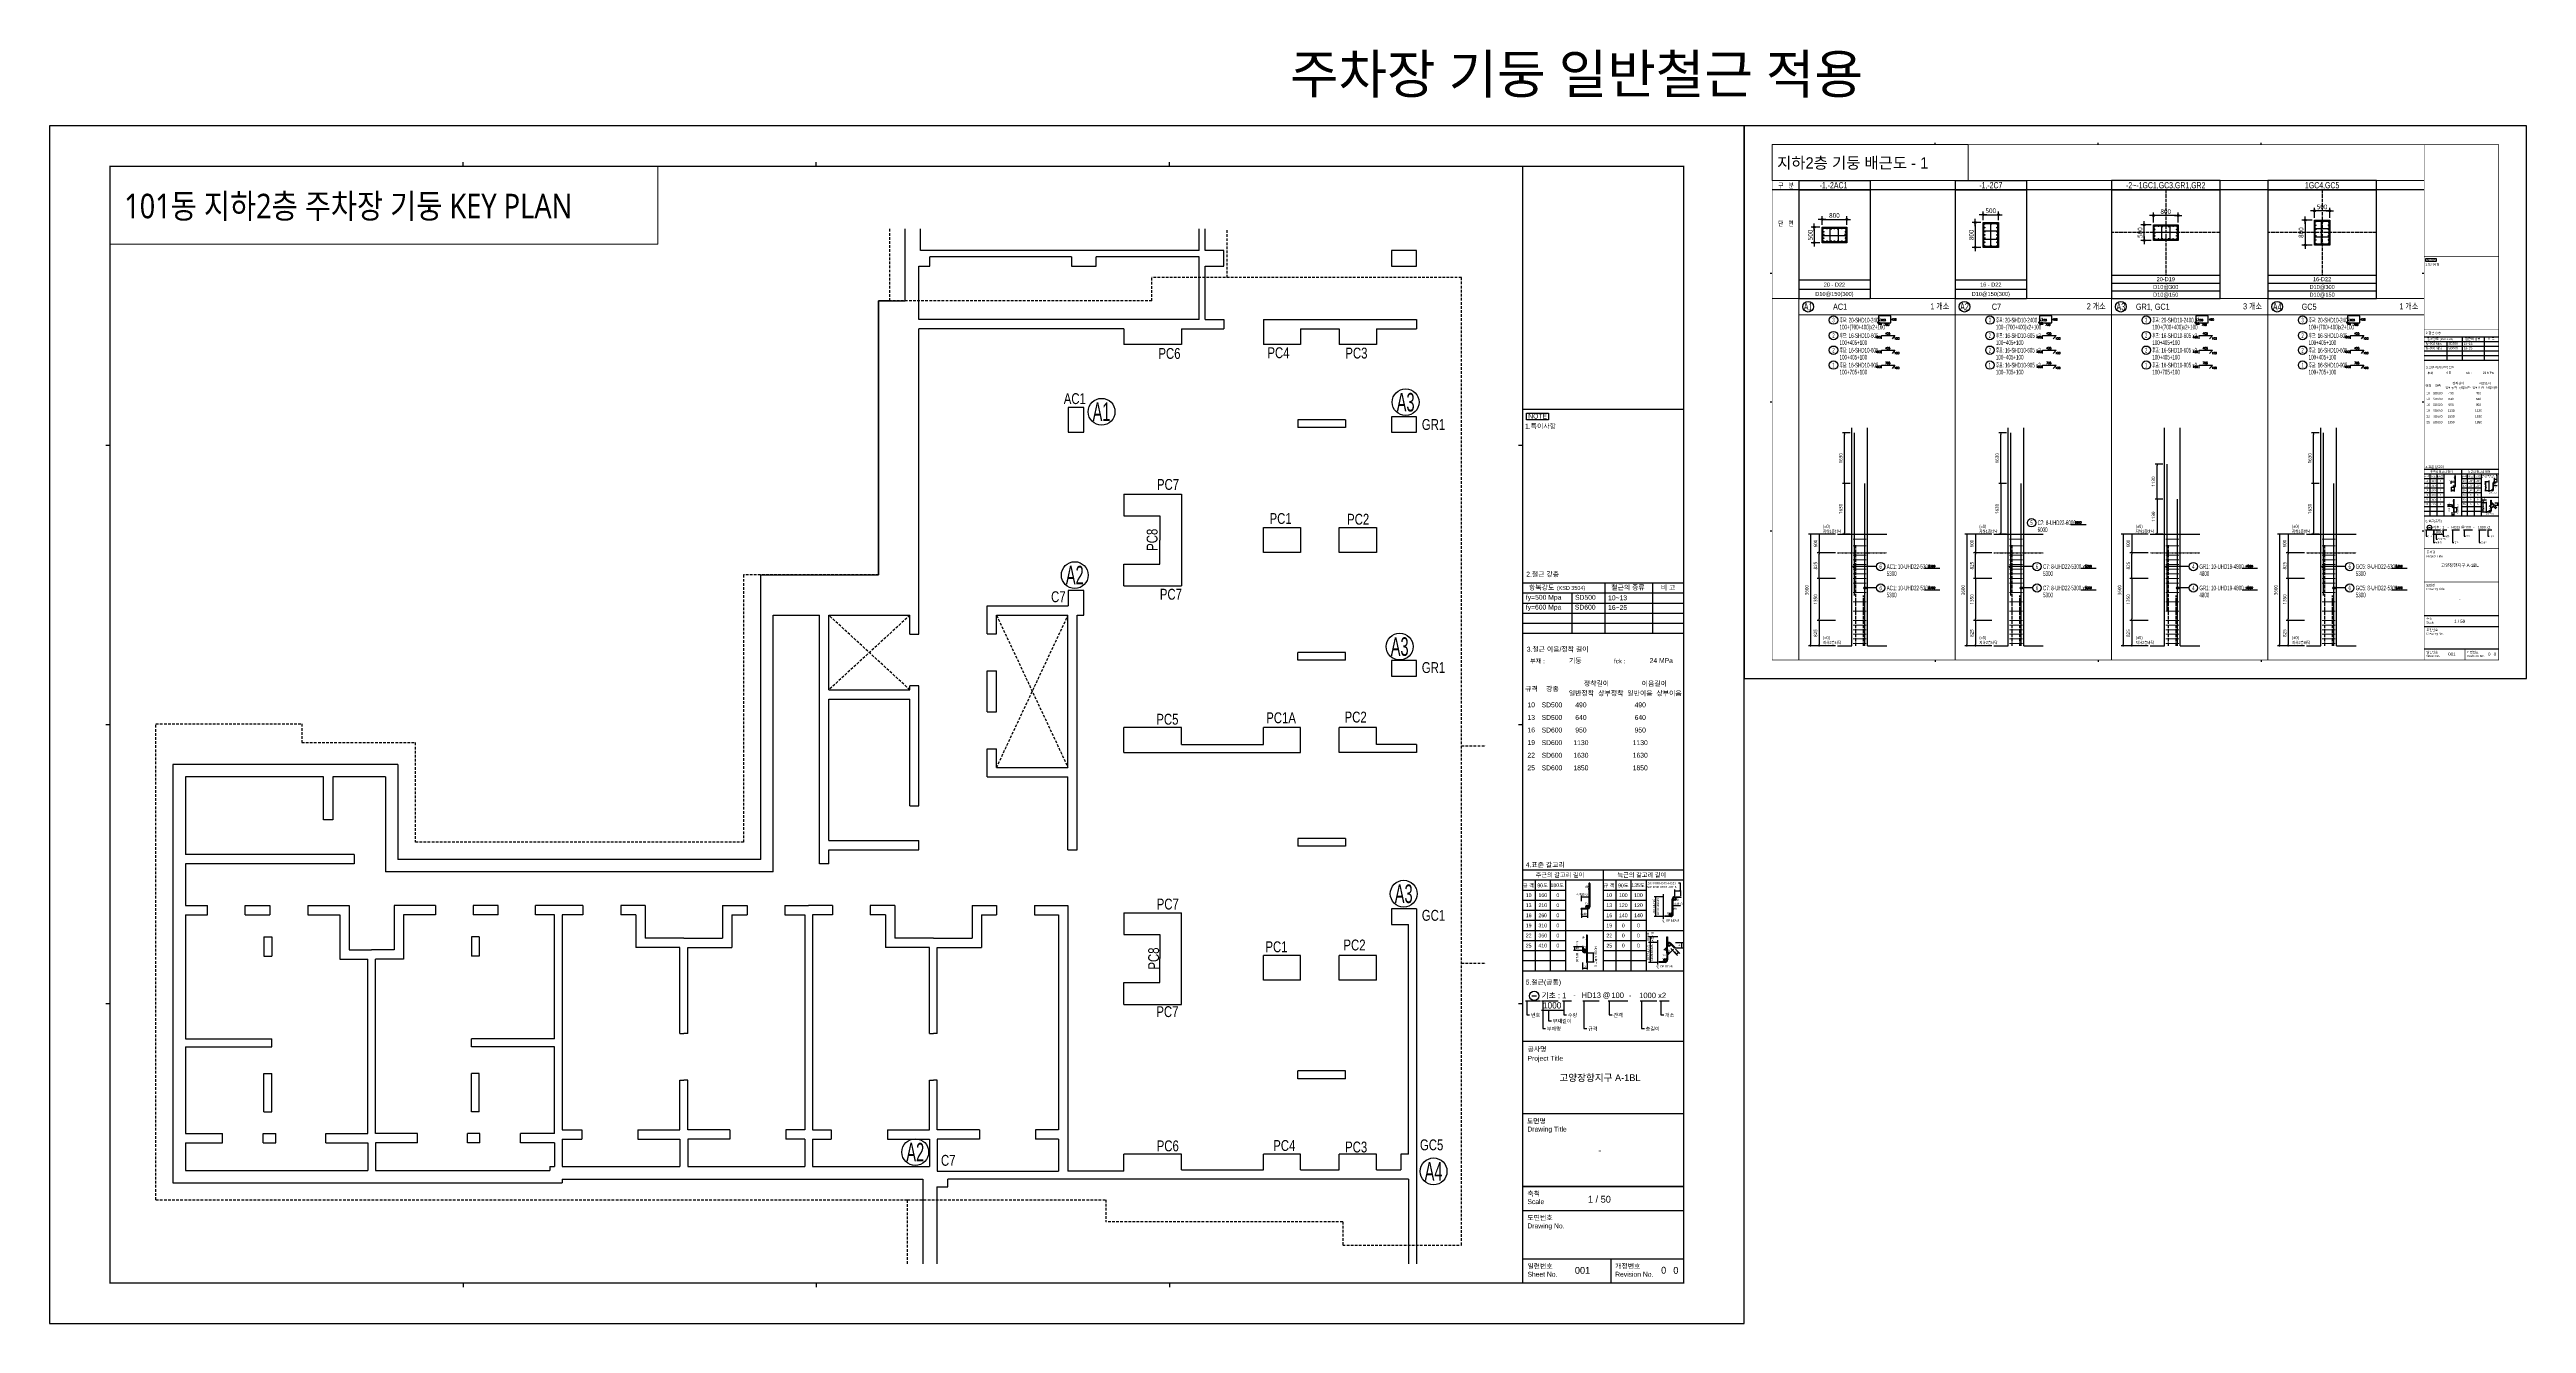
# Model space of a CAD drawing. Header units: millimetres. Extents: x 317501 to 2277231, y -321722 to 1186893.
# Drawn here: x 418421 to 498221, y -192744 to -151718 of the extents above; entities that cross this region are included whole.
import ezdxf
from ezdxf.enums import TextEntityAlignment as Align

# ---------------------------------------------------------------- set-up
doc = ezdxf.new("R2010")
doc.units = ezdxf.units.MM
doc.header["$LTSCALE"] = 57
doc.linetypes.add('HID', pattern=[2.5, 2, -0.5])
doc.linetypes.add('XS-기초$0$HID', pattern=[2.3, 1.5, -0.8])
doc.layers.get('Defpoints').update_dxf_attribs({"color": 145})
for name, color, linetype in [('00', 7, 'Continuous'), ('254', 254, 'Continuous'), ('AMAC-NO', 5, 'Continuous'), ('AMAC-TITLE', 7, 'Continuous'), ('BAR', 2, 'Continuous'), ('BAR1', 3, 'Continuous'), ('BARR', 1, 'Continuous'), ('DIM', 7, 'Continuous'), ('EL4', 4, 'Continuous'), ('EL7', 7, 'Continuous'), ('EL8', 8, 'Continuous'), ('HOOP', 2, 'Continuous'), ('LEAD7', 7, 'Continuous'), ('LINE', 7, 'Continuous'), ('RP_TAG', 7, 'Continuous'), ('XDIM', 7, 'Continuous'), ('XS-기초$0$기초꺽임', 4, 'XS-기초$0$HID'), ('XS-기초$0$기초연단', 3, 'Continuous'), ('XSTRUCT', 2, 'Continuous'), ('기둥', 4, 'Continuous'), ('기둥부호', 1, 'Continuous')]:
    doc.layers.add(name, color=color, linetype=linetype)
doc.layers.add('DEFPOINT', color=144, linetype='Continuous', plot=False)
for name, color, linetype, lineweight in [('Main Bar', 7, 'Continuous', 0), ('TEXT', 3, 'Continuous', 9), ('XTITLE', 22, 'Continuous', 0)]:
    doc.layers.add(name, color=color, linetype=linetype, lineweight=lineweight)
doc.styles.add('ARIAL', font='malgun.ttf')
doc.styles.add('HYULL', font='Dotum.ttf')
doc.styles.add('ROMANS', font='malgun.ttf')
doc.styles.add('RPWK1', font='arial.ttf', dxfattribs={"bigfont": 'whgtxt.shx'})
doc.styles.add('RPWK2', font='romans.shx', dxfattribs={"bigfont": 'whgtxt.shx'})
doc.styles.add('XRebarSheet', font='Hmkmrhd_0.ttf')
doc.styles.add('돋움', font='malgun.ttf')
doc.styles.add('돋음', font='Dotum.ttf')
doc.styles.add('맑은고딕', font='malgun.ttf')
doc.dimstyles.new('60(SUB-1.8)', dxfattribs={"dimscale": 60, "dimtxt": 1.8, "dimasz": 0.8, "dimexe": 1, "dimexo": 1, "dimgap": 1, "dimtad": 1, "dimdec": 0, "dimzin": 0, "dimdsep": 46, "dimtxsty": 'ROMANS', "dimblk": 'DOT', "dimcen": 1, "dimdle": 2, "dimclrd": 6, "dimclre": 6, "dimclrt": 7, "dimazin": 0, "dimtfac": 1, "dimtdec": 0, "dimtix": 1, "dimtmove": 2, "dimatfit": 3, "dimldrblk": 'DIMDOT', "dimfxl": 0, "dimtolj": 1, "dimtzin": 0, "dimarcsym": 0})
doc.dimstyles.new('DIM_30', dxfattribs={"dimscale": 30, "dimtxt": 3, "dimasz": 1.2, "dimexe": 2, "dimexo": 1.5, "dimgap": 1, "dimtad": 1, "dimdec": 0, "dimdsep": 46, "dimtxsty": '맑은고딕', "dimblk1": 'DIMDOT', "dimblk2": 'DIMDOT', "dimsah": 1, "dimcen": 1, "dimdle": 2, "dimclrd": 7, "dimclre": 7, "dimclrt": 3, "dimadec": 0, "dimazin": 0, "dimtfac": 1, "dimtdec": 0, "dimtix": 1, "dimtmove": 2, "dimatfit": 3, "dimldrblk": 'DIMDOT', "dimfxl": 0, "dimtolj": 1, "dimarcsym": 0})
doc.dimstyles.new('NDIM', dxfattribs={"dimtxt": 3, "dimasz": 1.5, "dimexe": 2, "dimexo": 2, "dimgap": 1, "dimtad": 1, "dimdec": 0, "dimdsep": 46, "dimlunit": 6, "dimtxsty": 'ARIAL', "dimblk": 'DOT', "dimcen": 1, "dimclrd": 256, "dimclre": 7, "dimclrt": 3, "dimadec": 0, "dimazin": 0, "dimtfac": 1, "dimtdec": 0, "dimtix": 1, "dimtmove": 2, "dimatfit": 3, "dimldrblk": 'DOT', "dimfxl": 0, "dimtvp": 1, "dimtolj": 1, "dimlwd": -1, "dimlwe": -1, "dimarcsym": 0})

# ---------------------------------------------------------------- blocks, each defined once
blk = doc.blocks.new('szdhdte')
at = {"layer": 'DIM', "color": 5}
for p, q in [((4650, 17985), (4650, 20302)), ((5150, 19605), (5150, 20302)), ((14125, 19605), (14125, 20302)), ((14325, 19605), (14325, 20302)), ((14125, 19605), (5150, 19605)), ((10010, 19405), (5450, 19405)), ((5450, 19105), (5450, 19405)), ((10010, 19405), (10010, 19105)), ((14125, 19405), (10810, 19405)), ((10810, 19105), (10810, 19405)), ((14125, 17385), (14125, 19405)), ((14925, 19605), (14325, 19605)), ((14925, 19105), (14925, 19605)), ((20325, 19605), (20325, 19105)), ((21125, 19605), (20325, 19605)), ((21125, 19105), (21125, 19605)), ((5100, 17385), (5100, 19105)), ((5100, 19105), (5450, 19105)), ((10010, 19105), (10810, 19105)), ((14325, 17385), (14325, 19105)), ((14325, 19105), (14925, 19105)), ((20325, 19105), (21125, 19105)), ((3800, 17985), (4650, 17985)), ((3800, 9160), (3800, 17985)), ((14125, 17385), (5100, 17385)), ((11700, 17085), (5100, 17085)), ((5100, 8260), (5100, 17085)), ((11700, 17085), (11700, 16585)), ((13560, 17085), (13560, 16585)), ((13560, 17085), (14925, 17085)), ((14325, 17385), (14925, 17385)), ((14925, 17385), (14925, 17085)), ((16195, 17385), (16195, 16585)), ((16195, 17385), (21125, 17385)), ((17395, 17085), (18640, 17085)), ((17395, 17085), (17395, 16585)), ((18640, 17085), (18640, 16585)), ((19840, 17085), (19840, 16585)), ((19840, 17085), (21125, 17085)), ((21125, 17385), (21125, 17085)), ((13560, 16585), (11700, 16585)), ((17395, 16585), (16195, 16585)), ((19840, 16585), (18640, 16585)), ((10410, 14555), (9910, 14555)), ((9910, 14555), (9910, 13755)), ((10410, 13755), (10410, 14555)), ((9910, 13755), (10410, 13755)), ((18840, 14155), (17305, 14155)), ((17305, 14155), (17305, 13905)), ((18840, 13905), (17305, 13905)), ((18840, 14155), (18840, 13905)), ((20325, 14255), (20325, 13755)), ((21125, 14255), (20325, 14255)), ((20325, 13755), (21125, 13755)), ((21125, 13755), (21125, 14255)), ((11700, 11760), (11700, 11060)), ((11700, 11760), (13560, 11760)), ((13560, 11760), (13560, 8810)), ((11700, 11060), (12860, 11060)), ((12860, 11060), (12860, 10285)), ((16195, 9885), (16195, 10685)), ((16195, 10685), (17395, 10685)), ((17395, 10685), (17395, 9885)), ((18640, 9885), (18640, 10685)), ((18640, 10685), (19840, 10685)), ((19840, 10685), (19840, 9885)), ((12860, 9510), (12860, 10285)), ((17395, 9885), (16195, 9885)), ((19840, 9885), (18640, 9885)), ((0, 9160), (3800, 9160)), ((0, 0), (0, 9160)), ((11700, 8810), (11700, 9510)), ((11700, 9510), (12860, 9510)), ((11700, 8810), (13560, 8810)), ((5100, 7255), (5100, 8260)), ((7300, 8160), (9910, 8160)), ((7300, 7260), (7300, 8160)), ((10410, 8660), (9910, 8660)), ((9910, 8660), (9910, 8160)), ((10410, 7860), (10410, 8660)), ((400, 7860), (1900, 7860)), ((400, -400), (400, 7860)), ((1900, -140), (1900, 7860)), ((2200, 5460), (2200, 7860)), ((2200, 7860), (4800, 7860)), ((4800, 7255), (4800, 7860)), ((4800, 7255), (5100, 7255)), ((7300, 7260), (7600, 7260)), ((7600, 7860), (9900, 7860)), ((7600, 7260), (7600, 7860)), ((9900, 2960), (9900, 7860)), ((10200, 310), (10200, 7860)), ((10200, 7860), (10410, 7860)), ((18840, 6665), (17305, 6665)), ((17305, 6415), (17305, 6665)), ((18840, 6415), (17305, 6415)), ((18840, 6415), (18840, 6665)), ((20325, 6405), (20325, 5905)), ((21125, 6405), (20325, 6405)), ((21125, 5905), (21125, 6405)), ((7300, 4750), (7300, 6070)), ((7300, 6070), (7600, 6070)), ((7600, 4750), (7600, 6070)), ((20325, 5905), (21125, 5905)), ((2200, 5460), (4800, 5460)), ((2200, 610), (2200, 5160)), ((2200, 5160), (4800, 5160)), ((4800, 5460), (4800, 5585)), ((5100, 5585), (4800, 5585)), ((4800, 1720), (4800, 5160)), ((5100, 1720), (5100, 5585)), ((5100, 5160), (5100, 5585)), ((7300, 4750), (7600, 4750)), ((13560, 4245), (11700, 4245)), ((11700, 3445), (11700, 4245)), ((13560, 3695), (13560, 4245)), ((16195, 3695), (16195, 4245)), ((17395, 4245), (16195, 4245)), ((17395, 3445), (17395, 4245)), ((18640, 3445), (18640, 4245)), ((19840, 4245), (18640, 4245)), ((19840, 3695), (19840, 4245)), ((7300, 2660), (7300, 3560)), ((7300, 3560), (7600, 3560)), ((7600, 2960), (7600, 3560)), ((11700, 3445), (17395, 3445)), ((13560, 3695), (16195, 3695)), ((21125, 3445), (18640, 3445)), ((21125, 3695), (19840, 3695)), ((21125, 3695), (21125, 3445)), ((-11685, 3060), (-18935, 3060)), ((-18935, 3060), (-18935, -10415)), ((-14085, 2660), (-18535, 2660)), ((-18535, 2660), (-18535, 160)), ((-14085, 1270), (-14085, 2660)), ((-12085, 2660), (-13785, 2660)), ((-13785, 2660), (-13785, 1270)), ((-12085, 2660), (-12085, -400)), ((-11685, 3060), (-11685, 0)), ((7300, 2660), (9900, 2660)), ((7600, 2960), (9900, 2960)), ((9900, 310), (9900, 2660)), ((4800, 1720), (5100, 1720)), ((-13785, 1270), (-14085, 1270)), ((-13095, 160), (-18535, 160)), ((-13095, 160), (-13095, -140)), ((0, 0), (-11685, 0)), ((2200, 610), (5100, 610)), ((2200, -140), (2200, 310)), ((2200, 310), (5100, 310)), ((5100, 310), (5100, 610)), ((9900, 310), (10200, 310)), ((18840, 675), (17305, 675)), ((17305, 675), (17305, 425)), ((18840, 425), (17305, 425)), ((18840, 675), (18840, 425)), ((-13095, -140), (-18535, -140)), ((-18535, -140), (-18535, -1490)), ((400, -400), (-12085, -400)), ((2200, -140), (1900, -140)), ((-18535, -1490), (-17820, -1490)), ((-17820, -1790), (-17820, -1490)), ((-16610, -1790), (-16610, -1490)), ((-16610, -1490), (-15810, -1490)), ((-15810, -1490), (-15810, -1790)), ((-14590, -1490), (-14590, -1790)), ((-14590, -1490), (-13260, -1490)), ((-13260, -1490), (-13260, -2910)), ((-10480, -1490), (-11810, -1490)), ((-11810, -1490), (-11810, -2910)), ((-10480, -1490), (-10480, -1790)), ((-9260, -1490), (-9260, -1790)), ((-8460, -1490), (-9260, -1490)), ((-8460, -1790), (-8460, -1490)), ((-7250, -1790), (-7250, -1490)), ((-6495, -1490), (-7250, -1490)), ((-5730, -1490), (-6495, -1490)), ((-5730, -1490), (-5730, -1790)), ((-3720, -1490), (-4510, -1490)), ((-4510, -1490), (-4510, -1790)), ((-3720, -1490), (-3720, -2540)), ((-1230, -1490), (-440, -1490)), ((-1230, -1490), (-1230, -2540)), ((-440, -1490), (-440, -1790)), ((780, -1490), (1545, -1490)), ((780, -1490), (780, -1790)), ((2310, -1490), (1545, -1490)), ((2310, -1490), (2310, -1790)), ((4320, -1490), (3530, -1490)), ((3530, -1490), (3530, -1790)), ((4320, -1490), (4320, -2540)), ((6810, -1490), (7600, -1490)), ((6810, -1490), (6810, -2540)), ((7600, -1490), (7600, -1790)), ((8820, -1490), (9600, -1490)), ((8820, -1490), (8820, -1790)), ((9600, -1490), (9900, -1490)), ((9900, -1490), (9900, -10045)), ((20325, -1595), (20325, -2095)), ((21125, -1595), (20325, -1595)), ((21125, -1595), (21125, -13028)), ((-18535, -1790), (-17820, -1790)), ((-18535, -1790), (-18535, -5785)), ((-16610, -1790), (-15810, -1790)), ((-14590, -1790), (-13560, -1790)), ((-13560, -1790), (-13560, -3210)), ((-10480, -1790), (-11510, -1790)), ((-11510, -1790), (-11510, -3210)), ((-8460, -1790), (-9260, -1790)), ((-6645, -1790), (-7250, -1790)), ((-6645, -5785), (-6645, -1790)), ((-6395, -1790), (-6395, -8710)), ((-5730, -1790), (-6395, -1790)), ((-4020, -1790), (-4510, -1790)), ((-4020, -1790), (-4020, -2840)), ((-930, -1790), (-440, -1790)), ((-930, -1790), (-930, -2840)), ((780, -1790), (1420, -1790)), ((1420, -1790), (1420, -8710)), ((1670, -1790), (1670, -8710)), ((2310, -1790), (1670, -1790)), ((4020, -1790), (3530, -1790)), ((4020, -1790), (4020, -2840)), ((7110, -1790), (7600, -1790)), ((7110, -1790), (7110, -2840)), ((8820, -1790), (9600, -1790)), ((9600, -1790), (9600, -8710)), ((11700, -1720), (11700, -2420)), ((11700, -1720), (13560, -1720)), ((13560, -4670), (13560, -1720)), ((20325, -2095), (20875, -2095)), ((20875, -9495), (20875, -2095)), ((-16005, -2490), (-16005, -3120)), ((-16005, -2490), (-15755, -2490)), ((-16005, -3120), (-15755, -3120)), ((-15755, -2490), (-15755, -3120)), ((-13260, -2910), (-12535, -2910)), ((-11810, -2910), (-12535, -2910)), ((-9315, -2490), (-9315, -3120)), ((-9065, -2490), (-9315, -2490)), ((-9065, -3120), (-9315, -3120)), ((-9065, -2490), (-9065, -3120)), ((-2600, -2840), (-4020, -2840)), ((-2475, -2540), (-3720, -2540)), ((-2600, -5610), (-2600, -2840)), ((-2475, -2540), (-1230, -2540)), ((-2350, -5610), (-2350, -2840)), ((-2350, -2840), (-930, -2840)), ((5440, -2840), (4020, -2840)), ((5565, -2540), (4320, -2540)), ((5440, -5610), (5440, -2840)), ((5565, -2540), (6810, -2540)), ((5690, -5610), (5690, -2840)), ((5690, -2840), (7110, -2840)), ((11700, -2420), (12860, -2420)), ((12860, -2420), (12860, -3195)), ((16195, -3895), (16195, -3095)), ((17395, -3095), (16195, -3095)), ((17395, -3895), (17395, -3095)), ((18640, -3895), (18640, -3095)), ((19840, -3095), (18640, -3095)), ((19840, -3895), (19840, -3095)), ((-13560, -3210), (-12660, -3210)), ((-12660, -8830), (-12660, -3210)), ((-12410, -8830), (-12410, -3210)), ((-11510, -3210), (-12410, -3210)), ((11700, -4670), (11700, -3970)), ((11700, -3970), (12860, -3970)), ((12860, -3970), (12860, -3195)), ((17395, -3895), (16195, -3895)), ((19840, -3895), (18640, -3895)), ((11700, -4670), (13560, -4670)), ((-18535, -5785), (-15755, -5785)), ((-18535, -6035), (-15755, -6035)), ((-18535, -6035), (-18535, -8830)), ((-15755, -6035), (-15755, -5785)), ((-6645, -5785), (-9315, -5785)), ((-9315, -6035), (-9315, -5785)), ((-6645, -6035), (-9315, -6035)), ((-6645, -8830), (-6645, -6035)), ((-2600, -5610), (-2475, -5610)), ((-2350, -5610), (-2475, -5610)), ((5440, -5610), (5565, -5610)), ((5690, -5610), (5565, -5610)), ((-16005, -8130), (-16005, -6895)), ((-16005, -6895), (-15755, -6895)), ((-15755, -8130), (-15755, -6895)), ((-9315, -8130), (-9315, -6895)), ((-9065, -6895), (-9315, -6895)), ((-9065, -8130), (-9065, -6895)), ((-2600, -8710), (-2600, -7110)), ((-2600, -7110), (-2475, -7110)), ((-2350, -7110), (-2475, -7110)), ((-2350, -8710), (-2350, -7110)), ((5440, -8710), (5440, -7110)), ((5440, -7110), (5565, -7110)), ((5690, -7110), (5565, -7110)), ((5690, -8710), (5690, -7110)), ((18840, -6815), (17305, -6815)), ((17305, -7065), (17305, -6815)), ((18840, -7065), (17305, -7065)), ((18840, -7065), (18840, -6815)), ((-16005, -8130), (-15755, -8130)), ((-9065, -8130), (-9315, -8130)), ((-6395, -8710), (-5765, -8710)), ((-5765, -8710), (-5765, -9010)), ((-3955, -8710), (-2600, -8710)), ((-3955, -8710), (-3955, -9010)), ((-995, -8710), (-2350, -8710)), ((-995, -8710), (-995, -9010)), ((1420, -8710), (815, -8710)), ((815, -8710), (815, -9010)), ((1670, -8710), (2275, -8710)), ((2275, -8710), (2275, -9010)), ((4085, -8710), (5440, -8710)), ((4085, -8710), (4085, -9010)), ((7045, -8710), (5690, -8710)), ((7045, -8710), (7045, -9010)), ((9600, -8710), (8855, -8710)), ((8855, -8710), (8855, -9010)), ((-18535, -8830), (-17335, -8830)), ((-18535, -9130), (-17335, -9130)), ((-18535, -9130), (-18535, -10015)), ((-17335, -9130), (-17335, -8830)), ((-16025, -8830), (-15625, -8830)), ((-16025, -9130), (-16025, -8830)), ((-16025, -9130), (-15625, -9130)), ((-15625, -9130), (-15625, -8830)), ((-14015, -8830), (-12660, -8830)), ((-14015, -9130), (-14015, -8830)), ((-14015, -9130), (-12660, -9130)), ((-12660, -9130), (-12660, -10015)), ((-11055, -8830), (-12410, -8830)), ((-11055, -9130), (-12410, -9130)), ((-12410, -9130), (-12410, -10015)), ((-11055, -9130), (-11055, -8830)), ((-9045, -8830), (-9445, -8830)), ((-9445, -9130), (-9445, -8830)), ((-9045, -9130), (-9445, -9130)), ((-9045, -9130), (-9045, -8830)), ((-7735, -9130), (-7735, -8830)), ((-6645, -8830), (-7735, -8830)), ((-6645, -9130), (-7735, -9130)), ((-6645, -9130), (-6645, -9895)), ((-6395, -9010), (-6395, -9895)), ((-6395, -9010), (-5765, -9010)), ((-3955, -9010), (-2600, -9010)), ((-2600, -9010), (-2600, -9895)), ((-995, -9010), (-2350, -9010)), ((-2350, -9010), (-2350, -9895)), ((1420, -9010), (815, -9010)), ((1420, -9010), (1420, -9895)), ((1670, -9010), (1670, -9895)), ((1670, -9010), (2275, -9010)), ((4085, -9010), (5440, -9010)), ((5440, -9010), (5440, -9895)), ((7045, -9010), (5690, -9010)), ((5690, -9010), (5690, -10045)), ((9600, -9010), (8855, -9010)), ((9600, -9010), (9600, -10045)), ((13560, -9495), (11700, -9495)), ((11700, -10045), (11700, -9495)), ((13560, -9995), (13560, -9495)), ((16195, -9995), (16195, -9495)), ((17395, -9495), (16195, -9495)), ((17395, -9995), (17395, -9495)), ((19840, -9495), (18640, -9495)), ((18640, -9995), (18640, -9495)), ((19840, -9995), (19840, -9495)), ((20625, -9495), (20625, -9995)), ((20875, -9495), (20625, -9495)), ((-18535, -10015), (-12660, -10015)), ((-12410, -10015), (-6795, -10015)), ((-6795, -9895), (-6795, -10015)), ((-6795, -9895), (-6645, -9895)), ((-6395, -9895), (-2600, -9895)), ((-6395, -10295), (-6395, -10415)), ((-6395, -10295), (5225, -10295)), ((-2350, -9895), (1420, -9895)), ((1670, -9895), (5440, -9895)), ((5225, -10295), (5225, -13028)), ((5690, -10045), (9600, -10045)), ((20875, -10295), (6025, -10295)), ((6025, -10545), (6025, -10295)), ((11700, -10045), (9900, -10045)), ((13560, -9995), (16195, -9995)), ((17395, -9995), (18640, -9995)), ((19840, -9995), (20625, -9995)), ((20875, -10295), (20875, -13028)), ((-18935, -10415), (-6395, -10415)), ((5675, -10545), (5675, -13028)), ((5675, -10545), (6025, -10545))]:
    blk.add_line(p, q, dxfattribs=at)
at = {"layer": 'XS-기초$0$기초꺽임', "color": 8}
for p, q in [((4150, 20302), (4150, 17985)), ((22575, 18735), (12600, 18735)), ((12600, 17985), (12600, 18735)), ((22575, -12420), (22575, 18735)), ((12600, 17985), (4150, 17985)), ((-550, 9160), (-550, 550)), ((3800, 9160), (-550, 9160)), ((4800, 7860), (2200, 5460)), ((4800, 5460), (2200, 7860)), ((7600, 2960), (9900, 7860)), ((7600, 7860), (9900, 2960)), ((-19485, -10965), (-19485, 4360)), ((-19485, 4360), (-14785, 4360)), ((-14785, 4360), (-14785, 3760)), ((-14785, 3760), (-11135, 3760)), ((-11135, 3760), (-11135, 550)), ((-550, 550), (-11135, 550)), ((-19485, -10965), (4725, -10965)), ((4725, -13028), (4725, -10965)), ((4725, -10965), (11120, -10965)), ((11120, -10965), (11120, -11670)), ((18750, -11670), (11120, -11670)), ((18750, -11670), (18750, -12420)), ((18750, -12420), (22575, -12420))]:
    blk.add_line(p, q, dxfattribs=at)
for points in [[(15025, 18735), (15025, 20302)], [(22575, 3655), (23362, 3655)], [(22575, -3345), (23362, -3345)]]:
    blk.add_lwpolyline(points, dxfattribs=at)
at = {"layer": 'XS-기초$0$기초연단'}
for p, q in [((4150, 17985), (3800, 17985)), ((3800, 17985), (3800, 9160))]:
    blk.add_line(p, q, dxfattribs=at)
blk = doc.blocks.new('_Dot')
at = {"color": 0, "linetype": 'ByBlock', "lineweight": -2}
blk.add_line((-0.5, 0), (-1, 0), dxfattribs=at)
at = {"color": 0, "linetype": 'ByBlock', "const_width": 0.5}
blk.add_lwpolyline([(-0.25, 0, 1), (0.25, 0, 1)], format="xyb", close=True, dxfattribs=at)
blk = doc.blocks.new('*D39')
at = {"color": 7, "transparency": 16777216}
for p, q in [((80432, 20451), (80432, 20463)), ((80477, 20451), (80477, 20463))]:
    blk.add_line(p, q, dxfattribs=at)
at = {"transparency": 16777216}
blk.add_line((80433, 20461), (80475, 20461), dxfattribs=at)
at = {"layer": 'Defpoints', "color": 0, "transparency": 16777216}
for p in [(80432, 20449), (80477, 20461), (80477, 20449)]:
    blk.add_point(p, dxfattribs=at)
at = {"transparency": 16777216, "xscale": 1.5, "yscale": 1.5, "zscale": 1.5, "rotation": 180}
blk.add_blockref('_Dot', (80432, 20461), dxfattribs=at)
at = {"transparency": 16777216, "xscale": 1.5, "yscale": 1.5, "zscale": 1.5}
blk.add_blockref('_Dot', (80477, 20461), dxfattribs=at)
blk = doc.blocks.new('*D40')
at = {"color": 7, "transparency": 16777216}
for p, q in [((76172, 19024), (76172, 19045)), ((76217, 19024), (76217, 19045))]:
    blk.add_line(p, q, dxfattribs=at)
at = {"transparency": 16777216}
blk.add_line((76215, 19043), (76174, 19043), dxfattribs=at)
at = {"layer": 'Defpoints', "color": 0, "transparency": 16777216}
for p in [(76172, 19043), (76172, 19022), (76217, 19022)]:
    blk.add_point(p, dxfattribs=at)
at = {"transparency": 16777216, "xscale": 1.5, "yscale": 1.5, "zscale": 1.5, "rotation": 180}
blk.add_blockref('_Dot', (76172, 19043), dxfattribs=at)
at = {"transparency": 16777216, "xscale": 1.5, "yscale": 1.5, "zscale": 1.5}
blk.add_blockref('_Dot', (76217, 19043), dxfattribs=at)
blk = doc.blocks.new('*D41')
at = {"transparency": 16777216}
blk.add_line((80158, 18181), (80199, 18181), dxfattribs=at)
at = {"layer": 'Defpoints', "color": 0, "transparency": 16777216}
for p in [(80156, 18181), (80201, 18181), (80201, 18181)]:
    blk.add_point(p, dxfattribs=at)
at = {"transparency": 16777216, "xscale": 1.5, "yscale": 1.5, "zscale": 1.5, "rotation": 180}
blk.add_blockref('_Dot', (80156, 18181), dxfattribs=at)
at = {"transparency": 16777216, "xscale": 1.5, "yscale": 1.5, "zscale": 1.5}
blk.add_blockref('_Dot', (80201, 18181), dxfattribs=at)
blk = doc.blocks.new('A$C74EF247C')
at = {"layer": 'LINE', "color": 7, "linetype": 'Continuous'}
for p, q in [((0, 0), (0, -3800)), ((0, 0), (2300, 0)), ((2300, 0), (2300, -3800)), ((0, -300), (2300, -300)), ((0, -3800), (2300, -3800))]:
    blk.add_line(p, q, dxfattribs=at)
at = {"layer": 'LINE', "color": 4, "linetype": 'Continuous'}
for p, q in [((0, -3200), (2300, -3200)), ((0, -3500), (2300, -3500))]:
    blk.add_line(p, q, dxfattribs=at)
blk = doc.blocks.new('DIMDOT')
at = {"layer": 'DIM', "linetype": 'Continuous'}
blk.add_line((-2, 0), (2, 0), dxfattribs=at)
for radius in [0.5, 0.25]:
    blk.add_circle((0, 0), radius, dxfattribs=at)
blk = doc.blocks.new('*D69')
at = {"layer": 'Defpoints', "color": 0, "transparency": 16777216}
for p in [(543780, -134048), (544030, -133548), (544030, -134048)]:
    blk.add_point(p, dxfattribs=at)
at = {"layer": 'DIM', "color": 7, "lineweight": -2, "transparency": 16777216}
for p, q in [((543955, -133548), (543680, -133548)), ((543955, -134048), (543680, -134048)), ((543780, -133608), (543780, -133988))]:
    blk.add_line(p, q, dxfattribs=at)
at = {"layer": 'DIM', "color": 7, "lineweight": -2, "transparency": 16777216, "xscale": 60, "yscale": 60, "zscale": 60}
for p, rotation in [((543780, -133548), 90), ((543780, -134048), 270)]:
    blk.add_blockref('DIMDOT', p, dxfattribs=dict(at, rotation=rotation))
at = {"layer": 'DIM', "color": 3, "transparency": 16777216, "insert": (543653, -133798), "char_height": 150, "attachment_point": 5, "rotation": 90, "style": '맑은고딕'}
blk.add_mtext('\\A1;500', dxfattribs=at)
blk = doc.blocks.new('*D70')
at = {"layer": 'Defpoints', "color": 0, "transparency": 16777216}
for p in [(544030, -133548), (544830, -133298), (544830, -133548)]:
    blk.add_point(p, dxfattribs=at)
at = {"layer": 'DIM', "color": 7, "lineweight": -2, "transparency": 16777216}
for p, q in [((544030, -133473), (544030, -133198)), ((544830, -133473), (544830, -133198)), ((544090, -133298), (544770, -133298))]:
    blk.add_line(p, q, dxfattribs=at)
at = {"layer": 'DIM', "color": 7, "lineweight": -2, "transparency": 16777216, "xscale": 60, "yscale": 60, "zscale": 60, "rotation": 180}
blk.add_blockref('DIMDOT', (544030, -133298), dxfattribs=at)
at = {"layer": 'DIM', "color": 7, "lineweight": -2, "transparency": 16777216, "xscale": 60, "yscale": 60, "zscale": 60}
blk.add_blockref('DIMDOT', (544830, -133298), dxfattribs=at)
at = {"layer": 'DIM', "color": 3, "transparency": 16777216, "insert": (544430, -133171), "char_height": 150, "attachment_point": 5, "style": '맑은고딕'}
blk.add_mtext('\\A1;800', dxfattribs=at)
blk = doc.blocks.new('ST')
at = {"layer": 'BAR'}
blk.add_circle((0, 0), 14.5, dxfattribs=at)
blk = doc.blocks.new('A$C08B0344F')
at = {"layer": 'BAR'}
blk.add_hatch(color=256, dxfattribs=at).paths.add_polyline_path([(14.5, 0, 1), (-14.5, 0, 1)])
at = {"layer": 'BAR', "rotation": 270}
blk.add_blockref('ST', (0, 0), dxfattribs=at)
blk = doc.blocks.new('*D67')
at = {"layer": 'Defpoints', "color": 0, "transparency": 16777216}
for p in [(541880, -138339), (541630, -139139), (541880, -139139)]:
    blk.add_point(p, dxfattribs=at)
at = {"layer": 'DIM', "color": 7, "lineweight": -2, "transparency": 16777216}
for p, q in [((541805, -138339), (541530, -138339)), ((541630, -138399), (541630, -139079)), ((541805, -139139), (541530, -139139))]:
    blk.add_line(p, q, dxfattribs=at)
at = {"layer": 'DIM', "color": 7, "lineweight": -2, "transparency": 16777216, "xscale": 60, "yscale": 60, "zscale": 60}
for p, rotation in [((541630, -138339), 90), ((541630, -139139), 270)]:
    blk.add_blockref('DIMDOT', p, dxfattribs=dict(at, rotation=rotation))
at = {"layer": 'DIM', "color": 3, "transparency": 16777216, "insert": (541503, -138739), "char_height": 150, "attachment_point": 5, "rotation": 90, "style": '맑은고딕'}
blk.add_mtext('\\A1;800', dxfattribs=at)
blk = doc.blocks.new('*D68')
at = {"layer": 'Defpoints', "color": 0, "transparency": 16777216}
for p in [(541880, -138339), (542380, -138089), (542380, -138339)]:
    blk.add_point(p, dxfattribs=at)
at = {"layer": 'DIM', "color": 7, "lineweight": -2, "transparency": 16777216}
for p, q in [((541880, -138264), (541880, -137989)), ((542380, -138264), (542380, -137989)), ((541940, -138089), (542320, -138089))]:
    blk.add_line(p, q, dxfattribs=at)
at = {"layer": 'DIM', "color": 7, "lineweight": -2, "transparency": 16777216, "xscale": 60, "yscale": 60, "zscale": 60, "rotation": 180}
blk.add_blockref('DIMDOT', (541880, -138089), dxfattribs=at)
at = {"layer": 'DIM', "color": 7, "lineweight": -2, "transparency": 16777216, "xscale": 60, "yscale": 60, "zscale": 60}
blk.add_blockref('DIMDOT', (542380, -138089), dxfattribs=at)
at = {"layer": 'DIM', "color": 3, "transparency": 16777216, "insert": (542130, -137962), "char_height": 150, "attachment_point": 5, "style": '맑은고딕'}
blk.add_mtext('\\A1;500', dxfattribs=at)
blk = doc.blocks.new('*D43')
at = {"layer": 'Defpoints', "color": 0, "transparency": 16777216}
for p in [(507300, -134614), (507600, -134614), (507600, -135114)]:
    blk.add_point(p, dxfattribs=at)
at = {"layer": 'DIM', "color": 7, "lineweight": -2, "transparency": 16777216}
for p, q in [((507525, -134614), (507200, -134614)), ((507300, -135054), (507300, -134674)), ((507525, -135114), (507200, -135114))]:
    blk.add_line(p, q, dxfattribs=at)
at = {"layer": 'DIM', "color": 7, "lineweight": -2, "transparency": 16777216, "xscale": 60, "yscale": 60, "zscale": 60}
for p, rotation in [((507300, -134614), 90), ((507300, -135114), 270)]:
    blk.add_blockref('DIMDOT', p, dxfattribs=dict(at, rotation=rotation))
at = {"layer": 'DIM', "color": 3, "transparency": 16777216, "insert": (507173, -134864), "char_height": 150, "attachment_point": 5, "rotation": 90, "style": '맑은고딕'}
blk.add_mtext('\\A1;500', dxfattribs=at)
blk = doc.blocks.new('*D44')
at = {"layer": 'Defpoints', "color": 0, "transparency": 16777216}
for p in [(507600, -134314), (507600, -134614), (508400, -134614)]:
    blk.add_point(p, dxfattribs=at)
at = {"layer": 'DIM', "color": 7, "lineweight": -2, "transparency": 16777216}
for p, q in [((507600, -134539), (507600, -134214)), ((508340, -134314), (507660, -134314)), ((508400, -134539), (508400, -134214))]:
    blk.add_line(p, q, dxfattribs=at)
at = {"layer": 'DIM', "color": 7, "lineweight": -2, "transparency": 16777216, "xscale": 60, "yscale": 60, "zscale": 60, "rotation": 180}
blk.add_blockref('DIMDOT', (507600, -134314), dxfattribs=at)
at = {"layer": 'DIM', "color": 7, "lineweight": -2, "transparency": 16777216, "xscale": 60, "yscale": 60, "zscale": 60}
blk.add_blockref('DIMDOT', (508400, -134314), dxfattribs=at)
at = {"layer": 'DIM', "color": 3, "transparency": 16777216, "insert": (508000, -134187), "char_height": 150, "attachment_point": 5, "style": '맑은고딕'}
blk.add_mtext('\\A1;800', dxfattribs=at)
blk = doc.blocks.new('BAR')
at = {"layer": 'BARR'}
h = blk.add_hatch(color=256, dxfattribs=at)
edge = h.paths.add_edge_path()
edge.add_arc((0, 0), 15, 0, 360)
blk.add_circle((0, 0), 15, dxfattribs=at)
blk = doc.blocks.new('보')
at = {"layer": 'DEFPOINT', "linetype": 'HID'}
for p, q in [((1750, -300), (1750, -3050)), ((3500, -1675), (0, -1675))]:
    blk.add_line(p, q, dxfattribs=at)
at = {"layer": 'EL7'}
for p, q in [((0, -300), (3500, -300)), ((0, -3050), (3500, -3050))]:
    blk.add_line(p, q, dxfattribs=at)
blk.add_lwpolyline([(0, 0), (0, -3800), (3500, -3800), (3500, 0)], close=True, dxfattribs=at)
at = {"layer": 'EL8'}
for p, q in [((0, -3300), (3500, -3300)), ((0, -3550), (3500, -3550))]:
    blk.add_line(p, q, dxfattribs=at)
blk = doc.blocks.new('*D99')
at = {"layer": 'Defpoints', "color": 0, "linetype": 'Continuous', "transparency": 16777216}
for p in [(486563, -166196), (486320, -167326), (486563, -167326)]:
    blk.add_point(p, dxfattribs=at).dxf.unprotected_set("ltscale", 0)
at = {"layer": 'XDIM', "color": 6, "linetype": 'Continuous', "lineweight": -2, "transparency": 16777216}
for p, q in [((486503, -166196), (486260, -166196)), ((486320, -166244), (486320, -167278)), ((486503, -167326), (486260, -167326))]:
    blk.add_line(p, q, dxfattribs=at).dxf.unprotected_set("ltscale", 0)
at = {"layer": 'XDIM', "color": 6, "linetype": 'Continuous', "lineweight": -2, "transparency": 16777216, "xscale": 48, "yscale": 48, "zscale": 48}
for p, rotation in [((486320, -166196), 90), ((486320, -167326), 270)]:
    blk.add_blockref('_Dot', p, dxfattribs=dict(at, rotation=rotation)).dxf.unprotected_set("ltscale", 0)
at = {"layer": 'XDIM', "color": 7, "linetype": 'Continuous', "transparency": 16777216, "insert": (486203, -166761), "char_height": 108, "attachment_point": 5, "rotation": 90, "style": 'ROMANS'}
blk.add_mtext('\\A1;1130', dxfattribs=at).dxf.unprotected_set("ltscale", 0)
blk = doc.blocks.new('*D100')
at = {"layer": 'Defpoints', "color": 0, "linetype": 'Continuous', "transparency": 16777216}
for p in [(486320, -165066), (486563, -165066), (486563, -166196)]:
    blk.add_point(p, dxfattribs=at).dxf.unprotected_set("ltscale", 0)
at = {"layer": 'XDIM', "color": 6, "linetype": 'Continuous', "lineweight": -2, "transparency": 16777216}
for p, q in [((486503, -165066), (486260, -165066)), ((486320, -166148), (486320, -165114)), ((486503, -166196), (486260, -166196))]:
    blk.add_line(p, q, dxfattribs=at).dxf.unprotected_set("ltscale", 0)
at = {"layer": 'XDIM', "color": 6, "linetype": 'Continuous', "lineweight": -2, "transparency": 16777216, "xscale": 48, "yscale": 48, "zscale": 48}
for p, rotation in [((486320, -165066), 90), ((486320, -166196), 270)]:
    blk.add_blockref('_Dot', p, dxfattribs=dict(at, rotation=rotation)).dxf.unprotected_set("ltscale", 0)
at = {"layer": 'XDIM', "color": 7, "linetype": 'Continuous', "transparency": 16777216, "insert": (486203, -165631), "char_height": 108, "attachment_point": 5, "rotation": 90, "style": 'ROMANS'}
blk.add_mtext('\\A1;1130', dxfattribs=at).dxf.unprotected_set("ltscale", 0)
blk = doc.blocks.new('*D71')
at = {"layer": 'Defpoints', "color": 0, "transparency": 16777216}
for p in [(518250, -140364), (517950, -141164), (518250, -141164)]:
    blk.add_point(p, dxfattribs=at)
at = {"layer": 'DIM', "color": 7, "lineweight": -2, "transparency": 16777216}
for p, q in [((518175, -140364), (517850, -140364)), ((517950, -140424), (517950, -141104)), ((518175, -141164), (517850, -141164))]:
    blk.add_line(p, q, dxfattribs=at)
at = {"layer": 'DIM', "color": 7, "lineweight": -2, "transparency": 16777216, "xscale": 60, "yscale": 60, "zscale": 60}
for p, rotation in [((517950, -140364), 90), ((517950, -141164), 270)]:
    blk.add_blockref('DIMDOT', p, dxfattribs=dict(at, rotation=rotation))
at = {"layer": 'DIM', "color": 3, "transparency": 16777216, "insert": (517823, -140764), "char_height": 150, "attachment_point": 5, "rotation": 90, "style": '맑은고딕'}
blk.add_mtext('\\A1;800', dxfattribs=at)
blk = doc.blocks.new('*D72')
at = {"layer": 'Defpoints', "color": 0, "transparency": 16777216}
for p in [(518250, -140064), (518250, -140364), (518750, -140364)]:
    blk.add_point(p, dxfattribs=at)
at = {"layer": 'DIM', "color": 7, "lineweight": -2, "transparency": 16777216}
for p, q in [((518250, -140289), (518250, -139964)), ((518690, -140064), (518310, -140064)), ((518750, -140289), (518750, -139964))]:
    blk.add_line(p, q, dxfattribs=at)
at = {"layer": 'DIM', "color": 7, "lineweight": -2, "transparency": 16777216, "xscale": 60, "yscale": 60, "zscale": 60, "rotation": 180}
blk.add_blockref('DIMDOT', (518250, -140064), dxfattribs=at)
at = {"layer": 'DIM', "color": 7, "lineweight": -2, "transparency": 16777216, "xscale": 60, "yscale": 60, "zscale": 60}
blk.add_blockref('DIMDOT', (518750, -140064), dxfattribs=at)
at = {"layer": 'DIM', "color": 3, "transparency": 16777216, "insert": (518500, -139937), "char_height": 150, "attachment_point": 5, "style": '맑은고딕'}
blk.add_mtext('\\A1;500', dxfattribs=at)
blk = doc.blocks.new('*D101')
at = {"layer": 'Defpoints', "color": 0, "linetype": 'Continuous', "transparency": 16777216}
for p in [(476021, -167326), (475152, -170926), (476021, -170926)]:
    blk.add_point(p, dxfattribs=at).dxf.unprotected_set("ltscale", 0)
at = {"layer": 'XDIM', "color": 6, "linetype": 'Continuous', "lineweight": -2, "transparency": 16777216}
for p, q in [((475961, -167326), (475092, -167326)), ((475152, -167374), (475152, -170878)), ((475961, -170926), (475092, -170926))]:
    blk.add_line(p, q, dxfattribs=at).dxf.unprotected_set("ltscale", 0)
at = {"layer": 'XDIM', "color": 6, "linetype": 'Continuous', "lineweight": -2, "transparency": 16777216, "xscale": 48, "yscale": 48, "zscale": 48}
for p, rotation in [((475152, -167326), 90), ((475152, -170926), 270)]:
    blk.add_blockref('_Dot', p, dxfattribs=dict(at, rotation=rotation)).dxf.unprotected_set("ltscale", 0)
at = {"layer": 'XDIM', "color": 7, "linetype": 'Continuous', "transparency": 16777216, "insert": (475036, -169126), "char_height": 108, "attachment_point": 5, "rotation": 90, "style": 'ROMANS'}
blk.add_mtext('\\A1;3600', dxfattribs=at).dxf.unprotected_set("ltscale", 0)
blk = doc.blocks.new('*D102')
at = {"layer": 'Defpoints', "color": 0, "linetype": 'Continuous', "transparency": 16777216}
for p in [(476488, -165696), (476245, -167326), (476488, -167326)]:
    blk.add_point(p, dxfattribs=at).dxf.unprotected_set("ltscale", 0)
at = {"layer": 'XDIM', "color": 6, "linetype": 'Continuous', "lineweight": -2, "transparency": 16777216}
for p, q in [((476428, -165696), (476185, -165696)), ((476245, -165744), (476245, -167278)), ((476428, -167326), (476185, -167326))]:
    blk.add_line(p, q, dxfattribs=at).dxf.unprotected_set("ltscale", 0)
at = {"layer": 'XDIM', "color": 6, "linetype": 'Continuous', "lineweight": -2, "transparency": 16777216, "xscale": 48, "yscale": 48, "zscale": 48}
for p, rotation in [((476245, -165696), 90), ((476245, -167326), 270)]:
    blk.add_blockref('_Dot', p, dxfattribs=dict(at, rotation=rotation)).dxf.unprotected_set("ltscale", 0)
at = {"layer": 'XDIM', "color": 7, "linetype": 'Continuous', "transparency": 16777216, "insert": (476129, -166511), "char_height": 108, "attachment_point": 5, "rotation": 90, "style": 'ROMANS'}
blk.add_mtext('\\A1;1630', dxfattribs=at).dxf.unprotected_set("ltscale", 0)
blk = doc.blocks.new('*D103')
at = {"layer": 'Defpoints', "color": 0, "linetype": 'Continuous', "transparency": 16777216}
for p in [(476245, -164066), (476488, -164066), (476488, -165696)]:
    blk.add_point(p, dxfattribs=at).dxf.unprotected_set("ltscale", 0)
at = {"layer": 'XDIM', "color": 6, "linetype": 'Continuous', "lineweight": -2, "transparency": 16777216}
for p, q in [((476428, -164066), (476185, -164066)), ((476245, -165648), (476245, -164114)), ((476428, -165696), (476185, -165696))]:
    blk.add_line(p, q, dxfattribs=at).dxf.unprotected_set("ltscale", 0)
at = {"layer": 'XDIM', "color": 6, "linetype": 'Continuous', "lineweight": -2, "transparency": 16777216, "xscale": 48, "yscale": 48, "zscale": 48}
for p, rotation in [((476245, -164066), 90), ((476245, -165696), 270)]:
    blk.add_blockref('_Dot', p, dxfattribs=dict(at, rotation=rotation)).dxf.unprotected_set("ltscale", 0)
at = {"layer": 'XDIM', "color": 7, "linetype": 'Continuous', "transparency": 16777216, "insert": (476129, -164881), "char_height": 108, "attachment_point": 5, "rotation": 90, "style": 'ROMANS'}
blk.add_mtext('\\A1;1630', dxfattribs=at).dxf.unprotected_set("ltscale", 0)
blk = doc.blocks.new('*D104')
at = {"layer": 'Defpoints', "color": 0, "linetype": 'Continuous', "transparency": 16777216}
for p in [(476021, -167326), (475432, -167926), (476021, -167926)]:
    blk.add_point(p, dxfattribs=at).dxf.unprotected_set("ltscale", 0)
at = {"layer": 'XDIM', "color": 6, "linetype": 'Continuous', "lineweight": -2, "transparency": 16777216}
for p, q in [((475961, -167326), (475372, -167326)), ((475432, -167374), (475432, -167878)), ((475961, -167926), (475372, -167926))]:
    blk.add_line(p, q, dxfattribs=at).dxf.unprotected_set("ltscale", 0)
at = {"layer": 'XDIM', "color": 6, "linetype": 'Continuous', "lineweight": -2, "transparency": 16777216, "xscale": 48, "yscale": 48, "zscale": 48}
for p, rotation in [((475432, -167326), 90), ((475432, -167926), 270)]:
    blk.add_blockref('_Dot', p, dxfattribs=dict(at, rotation=rotation)).dxf.unprotected_set("ltscale", 0)
at = {"layer": 'XDIM', "color": 7, "linetype": 'Continuous', "transparency": 16777216, "insert": (475316, -167626), "char_height": 108, "attachment_point": 5, "rotation": 90, "style": 'ROMANS'}
blk.add_mtext('\\A1;600', dxfattribs=at).dxf.unprotected_set("ltscale", 0)
blk = doc.blocks.new('*D105')
at = {"layer": 'Defpoints', "color": 0, "linetype": 'Continuous', "transparency": 16777216}
for p in [(476021, -170101), (475432, -170926), (476021, -170926)]:
    blk.add_point(p, dxfattribs=at).dxf.unprotected_set("ltscale", 0)
at = {"layer": 'XDIM', "color": 6, "linetype": 'Continuous', "lineweight": -2, "transparency": 16777216}
for p, q in [((475961, -170101), (475372, -170101)), ((475432, -170149), (475432, -170878)), ((475961, -170926), (475372, -170926))]:
    blk.add_line(p, q, dxfattribs=at).dxf.unprotected_set("ltscale", 0)
at = {"layer": 'XDIM', "color": 6, "linetype": 'Continuous', "lineweight": -2, "transparency": 16777216, "xscale": 48, "yscale": 48, "zscale": 48}
for p, rotation in [((475432, -170101), 90), ((475432, -170926), 270)]:
    blk.add_blockref('_Dot', p, dxfattribs=dict(at, rotation=rotation)).dxf.unprotected_set("ltscale", 0)
at = {"layer": 'XDIM', "color": 7, "linetype": 'Continuous', "transparency": 16777216, "insert": (475316, -170513), "char_height": 108, "attachment_point": 5, "rotation": 90, "style": 'ROMANS'}
blk.add_mtext('\\A1;825', dxfattribs=at).dxf.unprotected_set("ltscale", 0)
blk = doc.blocks.new('*D106')
at = {"layer": 'Defpoints', "color": 0, "linetype": 'Continuous', "transparency": 16777216}
for p in [(475432, -167926), (476021, -167926), (476021, -168751)]:
    blk.add_point(p, dxfattribs=at).dxf.unprotected_set("ltscale", 0)
at = {"layer": 'XDIM', "color": 6, "linetype": 'Continuous', "lineweight": -2, "transparency": 16777216}
for p, q in [((475961, -167926), (475372, -167926)), ((475432, -168703), (475432, -167974)), ((475961, -168751), (475372, -168751))]:
    blk.add_line(p, q, dxfattribs=at).dxf.unprotected_set("ltscale", 0)
at = {"layer": 'XDIM', "color": 6, "linetype": 'Continuous', "lineweight": -2, "transparency": 16777216, "xscale": 48, "yscale": 48, "zscale": 48}
for p, rotation in [((475432, -167926), 90), ((475432, -168751), 270)]:
    blk.add_blockref('_Dot', p, dxfattribs=dict(at, rotation=rotation)).dxf.unprotected_set("ltscale", 0)
at = {"layer": 'XDIM', "color": 7, "linetype": 'Continuous', "transparency": 16777216, "insert": (475316, -168338), "char_height": 108, "attachment_point": 5, "rotation": 90, "style": 'ROMANS'}
blk.add_mtext('\\A1;825', dxfattribs=at).dxf.unprotected_set("ltscale", 0)
blk = doc.blocks.new('*D107')
at = {"layer": 'Defpoints', "color": 0, "linetype": 'Continuous', "transparency": 16777216}
for p in [(476021, -168751), (475432, -170101), (476021, -170101)]:
    blk.add_point(p, dxfattribs=at).dxf.unprotected_set("ltscale", 0)
at = {"layer": 'XDIM', "color": 6, "linetype": 'Continuous', "lineweight": -2, "transparency": 16777216}
for p, q in [((475961, -168751), (475372, -168751)), ((475432, -168799), (475432, -170053)), ((475961, -170101), (475372, -170101))]:
    blk.add_line(p, q, dxfattribs=at).dxf.unprotected_set("ltscale", 0)
at = {"layer": 'XDIM', "color": 6, "linetype": 'Continuous', "lineweight": -2, "transparency": 16777216, "xscale": 48, "yscale": 48, "zscale": 48}
for p, rotation in [((475432, -168751), 90), ((475432, -170101), 270)]:
    blk.add_blockref('_Dot', p, dxfattribs=dict(at, rotation=rotation)).dxf.unprotected_set("ltscale", 0)
at = {"layer": 'XDIM', "color": 7, "linetype": 'Continuous', "transparency": 16777216, "insert": (475316, -169426), "char_height": 108, "attachment_point": 5, "rotation": 90, "style": 'ROMANS'}
blk.add_mtext('\\A1;1350', dxfattribs=at).dxf.unprotected_set("ltscale", 0)
blk = doc.blocks.new('*D108')
at = {"layer": 'Defpoints', "color": 0, "linetype": 'Continuous', "transparency": 16777216}
for p in [(481059, -167326), (480189, -170926), (481059, -170926)]:
    blk.add_point(p, dxfattribs=at).dxf.unprotected_set("ltscale", 0)
at = {"layer": 'XDIM', "color": 6, "linetype": 'Continuous', "lineweight": -2, "transparency": 16777216}
for p, q in [((480999, -167326), (480129, -167326)), ((480189, -167374), (480189, -170878)), ((480999, -170926), (480129, -170926))]:
    blk.add_line(p, q, dxfattribs=at).dxf.unprotected_set("ltscale", 0)
at = {"layer": 'XDIM', "color": 6, "linetype": 'Continuous', "lineweight": -2, "transparency": 16777216, "xscale": 48, "yscale": 48, "zscale": 48}
for p, rotation in [((480189, -167326), 90), ((480189, -170926), 270)]:
    blk.add_blockref('_Dot', p, dxfattribs=dict(at, rotation=rotation)).dxf.unprotected_set("ltscale", 0)
at = {"layer": 'XDIM', "color": 7, "linetype": 'Continuous', "transparency": 16777216, "insert": (480073, -169126), "char_height": 108, "attachment_point": 5, "rotation": 90, "style": 'ROMANS'}
blk.add_mtext('\\A1;3600', dxfattribs=at).dxf.unprotected_set("ltscale", 0)
blk = doc.blocks.new('*D109')
at = {"layer": 'Defpoints', "color": 0, "linetype": 'Continuous', "transparency": 16777216}
for p in [(481526, -165696), (481282, -167326), (481526, -167326)]:
    blk.add_point(p, dxfattribs=at).dxf.unprotected_set("ltscale", 0)
at = {"layer": 'XDIM', "color": 6, "linetype": 'Continuous', "lineweight": -2, "transparency": 16777216}
for p, q in [((481466, -165696), (481222, -165696)), ((481282, -165744), (481282, -167278)), ((481466, -167326), (481222, -167326))]:
    blk.add_line(p, q, dxfattribs=at).dxf.unprotected_set("ltscale", 0)
at = {"layer": 'XDIM', "color": 6, "linetype": 'Continuous', "lineweight": -2, "transparency": 16777216, "xscale": 48, "yscale": 48, "zscale": 48}
for p, rotation in [((481282, -165696), 90), ((481282, -167326), 270)]:
    blk.add_blockref('_Dot', p, dxfattribs=dict(at, rotation=rotation)).dxf.unprotected_set("ltscale", 0)
at = {"layer": 'XDIM', "color": 7, "linetype": 'Continuous', "transparency": 16777216, "insert": (481166, -166511), "char_height": 108, "attachment_point": 5, "rotation": 90, "style": 'ROMANS'}
blk.add_mtext('\\A1;1630', dxfattribs=at).dxf.unprotected_set("ltscale", 0)
blk = doc.blocks.new('*D110')
at = {"layer": 'Defpoints', "color": 0, "linetype": 'Continuous', "transparency": 16777216}
for p in [(481282, -164066), (481526, -164066), (481526, -165696)]:
    blk.add_point(p, dxfattribs=at).dxf.unprotected_set("ltscale", 0)
at = {"layer": 'XDIM', "color": 6, "linetype": 'Continuous', "lineweight": -2, "transparency": 16777216}
for p, q in [((481466, -164066), (481222, -164066)), ((481282, -165648), (481282, -164114)), ((481466, -165696), (481222, -165696))]:
    blk.add_line(p, q, dxfattribs=at).dxf.unprotected_set("ltscale", 0)
at = {"layer": 'XDIM', "color": 6, "linetype": 'Continuous', "lineweight": -2, "transparency": 16777216, "xscale": 48, "yscale": 48, "zscale": 48}
for p, rotation in [((481282, -164066), 90), ((481282, -165696), 270)]:
    blk.add_blockref('_Dot', p, dxfattribs=dict(at, rotation=rotation)).dxf.unprotected_set("ltscale", 0)
at = {"layer": 'XDIM', "color": 7, "linetype": 'Continuous', "transparency": 16777216, "insert": (481166, -164881), "char_height": 108, "attachment_point": 5, "rotation": 90, "style": 'ROMANS'}
blk.add_mtext('\\A1;1630', dxfattribs=at).dxf.unprotected_set("ltscale", 0)
blk = doc.blocks.new('*D111')
at = {"layer": 'Defpoints', "color": 0, "linetype": 'Continuous', "transparency": 16777216}
for p in [(481059, -167326), (480469, -167926), (481059, -167926)]:
    blk.add_point(p, dxfattribs=at).dxf.unprotected_set("ltscale", 0)
at = {"layer": 'XDIM', "color": 6, "linetype": 'Continuous', "lineweight": -2, "transparency": 16777216}
for p, q in [((480999, -167326), (480409, -167326)), ((480469, -167374), (480469, -167878)), ((480999, -167926), (480409, -167926))]:
    blk.add_line(p, q, dxfattribs=at).dxf.unprotected_set("ltscale", 0)
at = {"layer": 'XDIM', "color": 6, "linetype": 'Continuous', "lineweight": -2, "transparency": 16777216, "xscale": 48, "yscale": 48, "zscale": 48}
for p, rotation in [((480469, -167326), 90), ((480469, -167926), 270)]:
    blk.add_blockref('_Dot', p, dxfattribs=dict(at, rotation=rotation)).dxf.unprotected_set("ltscale", 0)
at = {"layer": 'XDIM', "color": 7, "linetype": 'Continuous', "transparency": 16777216, "insert": (480353, -167626), "char_height": 108, "attachment_point": 5, "rotation": 90, "style": 'ROMANS'}
blk.add_mtext('\\A1;600', dxfattribs=at).dxf.unprotected_set("ltscale", 0)
blk = doc.blocks.new('*D112')
at = {"layer": 'Defpoints', "color": 0, "linetype": 'Continuous', "transparency": 16777216}
for p in [(481059, -170101), (480469, -170926), (481059, -170926)]:
    blk.add_point(p, dxfattribs=at).dxf.unprotected_set("ltscale", 0)
at = {"layer": 'XDIM', "color": 6, "linetype": 'Continuous', "lineweight": -2, "transparency": 16777216}
for p, q in [((480999, -170101), (480409, -170101)), ((480469, -170149), (480469, -170878)), ((480999, -170926), (480409, -170926))]:
    blk.add_line(p, q, dxfattribs=at).dxf.unprotected_set("ltscale", 0)
at = {"layer": 'XDIM', "color": 6, "linetype": 'Continuous', "lineweight": -2, "transparency": 16777216, "xscale": 48, "yscale": 48, "zscale": 48}
for p, rotation in [((480469, -170101), 90), ((480469, -170926), 270)]:
    blk.add_blockref('_Dot', p, dxfattribs=dict(at, rotation=rotation)).dxf.unprotected_set("ltscale", 0)
at = {"layer": 'XDIM', "color": 7, "linetype": 'Continuous', "transparency": 16777216, "insert": (480353, -170513), "char_height": 108, "attachment_point": 5, "rotation": 90, "style": 'ROMANS'}
blk.add_mtext('\\A1;825', dxfattribs=at).dxf.unprotected_set("ltscale", 0)
blk = doc.blocks.new('*D113')
at = {"layer": 'Defpoints', "color": 0, "linetype": 'Continuous', "transparency": 16777216}
for p in [(480469, -167926), (481059, -167926), (481059, -168751)]:
    blk.add_point(p, dxfattribs=at).dxf.unprotected_set("ltscale", 0)
at = {"layer": 'XDIM', "color": 6, "linetype": 'Continuous', "lineweight": -2, "transparency": 16777216}
for p, q in [((480999, -167926), (480409, -167926)), ((480469, -168703), (480469, -167974)), ((480999, -168751), (480409, -168751))]:
    blk.add_line(p, q, dxfattribs=at).dxf.unprotected_set("ltscale", 0)
at = {"layer": 'XDIM', "color": 6, "linetype": 'Continuous', "lineweight": -2, "transparency": 16777216, "xscale": 48, "yscale": 48, "zscale": 48}
for p, rotation in [((480469, -167926), 90), ((480469, -168751), 270)]:
    blk.add_blockref('_Dot', p, dxfattribs=dict(at, rotation=rotation)).dxf.unprotected_set("ltscale", 0)
at = {"layer": 'XDIM', "color": 7, "linetype": 'Continuous', "transparency": 16777216, "insert": (480353, -168338), "char_height": 108, "attachment_point": 5, "rotation": 90, "style": 'ROMANS'}
blk.add_mtext('\\A1;825', dxfattribs=at).dxf.unprotected_set("ltscale", 0)
blk = doc.blocks.new('*D114')
at = {"layer": 'Defpoints', "color": 0, "linetype": 'Continuous', "transparency": 16777216}
for p in [(481059, -168751), (480469, -170101), (481059, -170101)]:
    blk.add_point(p, dxfattribs=at).dxf.unprotected_set("ltscale", 0)
at = {"layer": 'XDIM', "color": 6, "linetype": 'Continuous', "lineweight": -2, "transparency": 16777216}
for p, q in [((480999, -168751), (480409, -168751)), ((480469, -168799), (480469, -170053)), ((480999, -170101), (480409, -170101))]:
    blk.add_line(p, q, dxfattribs=at).dxf.unprotected_set("ltscale", 0)
at = {"layer": 'XDIM', "color": 6, "linetype": 'Continuous', "lineweight": -2, "transparency": 16777216, "xscale": 48, "yscale": 48, "zscale": 48}
for p, rotation in [((480469, -168751), 90), ((480469, -170101), 270)]:
    blk.add_blockref('_Dot', p, dxfattribs=dict(at, rotation=rotation)).dxf.unprotected_set("ltscale", 0)
at = {"layer": 'XDIM', "color": 7, "linetype": 'Continuous', "transparency": 16777216, "insert": (480353, -169426), "char_height": 108, "attachment_point": 5, "rotation": 90, "style": 'ROMANS'}
blk.add_mtext('\\A1;1350', dxfattribs=at).dxf.unprotected_set("ltscale", 0)
blk = doc.blocks.new('*D115')
at = {"layer": 'Defpoints', "color": 0, "linetype": 'Continuous', "transparency": 16777216}
for p in [(486096, -167326), (485226, -170926), (486096, -170926)]:
    blk.add_point(p, dxfattribs=at).dxf.unprotected_set("ltscale", 0)
at = {"layer": 'XDIM', "color": 6, "linetype": 'Continuous', "lineweight": -2, "transparency": 16777216}
for p, q in [((486036, -167326), (485166, -167326)), ((485226, -167374), (485226, -170878)), ((486036, -170926), (485166, -170926))]:
    blk.add_line(p, q, dxfattribs=at).dxf.unprotected_set("ltscale", 0)
at = {"layer": 'XDIM', "color": 6, "linetype": 'Continuous', "lineweight": -2, "transparency": 16777216, "xscale": 48, "yscale": 48, "zscale": 48}
for p, rotation in [((485226, -167326), 90), ((485226, -170926), 270)]:
    blk.add_blockref('_Dot', p, dxfattribs=dict(at, rotation=rotation)).dxf.unprotected_set("ltscale", 0)
at = {"layer": 'XDIM', "color": 7, "linetype": 'Continuous', "transparency": 16777216, "insert": (485111, -169126), "char_height": 108, "attachment_point": 5, "rotation": 90, "style": 'ROMANS'}
blk.add_mtext('\\A1;3600', dxfattribs=at).dxf.unprotected_set("ltscale", 0)
blk = doc.blocks.new('*D116')
at = {"layer": 'Defpoints', "color": 0, "linetype": 'Continuous', "transparency": 16777216}
for p in [(486096, -167326), (485506, -167926), (486096, -167926)]:
    blk.add_point(p, dxfattribs=at).dxf.unprotected_set("ltscale", 0)
at = {"layer": 'XDIM', "color": 6, "linetype": 'Continuous', "lineweight": -2, "transparency": 16777216}
for p, q in [((486036, -167326), (485446, -167326)), ((485506, -167374), (485506, -167878)), ((486036, -167926), (485446, -167926))]:
    blk.add_line(p, q, dxfattribs=at).dxf.unprotected_set("ltscale", 0)
at = {"layer": 'XDIM', "color": 6, "linetype": 'Continuous', "lineweight": -2, "transparency": 16777216, "xscale": 48, "yscale": 48, "zscale": 48}
for p, rotation in [((485506, -167326), 90), ((485506, -167926), 270)]:
    blk.add_blockref('_Dot', p, dxfattribs=dict(at, rotation=rotation)).dxf.unprotected_set("ltscale", 0)
at = {"layer": 'XDIM', "color": 7, "linetype": 'Continuous', "transparency": 16777216, "insert": (485391, -167626), "char_height": 108, "attachment_point": 5, "rotation": 90, "style": 'ROMANS'}
blk.add_mtext('\\A1;600', dxfattribs=at).dxf.unprotected_set("ltscale", 0)
blk = doc.blocks.new('*D117')
at = {"layer": 'Defpoints', "color": 0, "linetype": 'Continuous', "transparency": 16777216}
for p in [(486096, -170101), (485506, -170926), (486096, -170926)]:
    blk.add_point(p, dxfattribs=at).dxf.unprotected_set("ltscale", 0)
at = {"layer": 'XDIM', "color": 6, "linetype": 'Continuous', "lineweight": -2, "transparency": 16777216}
for p, q in [((486036, -170101), (485446, -170101)), ((485506, -170149), (485506, -170878)), ((486036, -170926), (485446, -170926))]:
    blk.add_line(p, q, dxfattribs=at).dxf.unprotected_set("ltscale", 0)
at = {"layer": 'XDIM', "color": 6, "linetype": 'Continuous', "lineweight": -2, "transparency": 16777216, "xscale": 48, "yscale": 48, "zscale": 48}
for p, rotation in [((485506, -170101), 90), ((485506, -170926), 270)]:
    blk.add_blockref('_Dot', p, dxfattribs=dict(at, rotation=rotation)).dxf.unprotected_set("ltscale", 0)
at = {"layer": 'XDIM', "color": 7, "linetype": 'Continuous', "transparency": 16777216, "insert": (485391, -170513), "char_height": 108, "attachment_point": 5, "rotation": 90, "style": 'ROMANS'}
blk.add_mtext('\\A1;825', dxfattribs=at).dxf.unprotected_set("ltscale", 0)
blk = doc.blocks.new('*D118')
at = {"layer": 'Defpoints', "color": 0, "linetype": 'Continuous', "transparency": 16777216}
for p in [(485506, -167926), (486096, -167926), (486096, -168751)]:
    blk.add_point(p, dxfattribs=at).dxf.unprotected_set("ltscale", 0)
at = {"layer": 'XDIM', "color": 6, "linetype": 'Continuous', "lineweight": -2, "transparency": 16777216}
for p, q in [((486036, -167926), (485446, -167926)), ((485506, -168703), (485506, -167974)), ((486036, -168751), (485446, -168751))]:
    blk.add_line(p, q, dxfattribs=at).dxf.unprotected_set("ltscale", 0)
at = {"layer": 'XDIM', "color": 6, "linetype": 'Continuous', "lineweight": -2, "transparency": 16777216, "xscale": 48, "yscale": 48, "zscale": 48}
for p, rotation in [((485506, -167926), 90), ((485506, -168751), 270)]:
    blk.add_blockref('_Dot', p, dxfattribs=dict(at, rotation=rotation)).dxf.unprotected_set("ltscale", 0)
at = {"layer": 'XDIM', "color": 7, "linetype": 'Continuous', "transparency": 16777216, "insert": (485391, -168338), "char_height": 108, "attachment_point": 5, "rotation": 90, "style": 'ROMANS'}
blk.add_mtext('\\A1;825', dxfattribs=at).dxf.unprotected_set("ltscale", 0)
blk = doc.blocks.new('*D119')
at = {"layer": 'Defpoints', "color": 0, "linetype": 'Continuous', "transparency": 16777216}
for p in [(486096, -168751), (485506, -170101), (486096, -170101)]:
    blk.add_point(p, dxfattribs=at).dxf.unprotected_set("ltscale", 0)
at = {"layer": 'XDIM', "color": 6, "linetype": 'Continuous', "lineweight": -2, "transparency": 16777216}
for p, q in [((486036, -168751), (485446, -168751)), ((485506, -168799), (485506, -170053)), ((486036, -170101), (485446, -170101))]:
    blk.add_line(p, q, dxfattribs=at).dxf.unprotected_set("ltscale", 0)
at = {"layer": 'XDIM', "color": 6, "linetype": 'Continuous', "lineweight": -2, "transparency": 16777216, "xscale": 48, "yscale": 48, "zscale": 48}
for p, rotation in [((485506, -168751), 90), ((485506, -170101), 270)]:
    blk.add_blockref('_Dot', p, dxfattribs=dict(at, rotation=rotation)).dxf.unprotected_set("ltscale", 0)
at = {"layer": 'XDIM', "color": 7, "linetype": 'Continuous', "transparency": 16777216, "insert": (485390, -169426), "char_height": 108, "attachment_point": 5, "rotation": 90, "style": 'ROMANS'}
blk.add_mtext('\\A1;1350', dxfattribs=at).dxf.unprotected_set("ltscale", 0)
blk = doc.blocks.new('*D120')
at = {"layer": 'Defpoints', "color": 0, "linetype": 'Continuous', "transparency": 16777216}
for p in [(491133, -167326), (490264, -170926), (491133, -170926)]:
    blk.add_point(p, dxfattribs=at).dxf.unprotected_set("ltscale", 0)
at = {"layer": 'XDIM', "color": 6, "linetype": 'Continuous', "lineweight": -2, "transparency": 16777216}
for p, q in [((491073, -167326), (490204, -167326)), ((490264, -167374), (490264, -170878)), ((491073, -170926), (490204, -170926))]:
    blk.add_line(p, q, dxfattribs=at).dxf.unprotected_set("ltscale", 0)
at = {"layer": 'XDIM', "color": 6, "linetype": 'Continuous', "lineweight": -2, "transparency": 16777216, "xscale": 48, "yscale": 48, "zscale": 48}
for p, rotation in [((490264, -167326), 90), ((490264, -170926), 270)]:
    blk.add_blockref('_Dot', p, dxfattribs=dict(at, rotation=rotation)).dxf.unprotected_set("ltscale", 0)
at = {"layer": 'XDIM', "color": 7, "linetype": 'Continuous', "transparency": 16777216, "insert": (490148, -169126), "char_height": 108, "attachment_point": 5, "rotation": 90, "style": 'ROMANS'}
blk.add_mtext('\\A1;3600', dxfattribs=at).dxf.unprotected_set("ltscale", 0)
blk = doc.blocks.new('*D121')
at = {"layer": 'Defpoints', "color": 0, "linetype": 'Continuous', "transparency": 16777216}
for p in [(491600, -165696), (491357, -167326), (491600, -167326)]:
    blk.add_point(p, dxfattribs=at).dxf.unprotected_set("ltscale", 0)
at = {"layer": 'XDIM', "color": 6, "linetype": 'Continuous', "lineweight": -2, "transparency": 16777216}
for p, q in [((491540, -165696), (491297, -165696)), ((491357, -165744), (491357, -167278)), ((491540, -167326), (491297, -167326))]:
    blk.add_line(p, q, dxfattribs=at).dxf.unprotected_set("ltscale", 0)
at = {"layer": 'XDIM', "color": 6, "linetype": 'Continuous', "lineweight": -2, "transparency": 16777216, "xscale": 48, "yscale": 48, "zscale": 48}
for p, rotation in [((491357, -165696), 90), ((491357, -167326), 270)]:
    blk.add_blockref('_Dot', p, dxfattribs=dict(at, rotation=rotation)).dxf.unprotected_set("ltscale", 0)
at = {"layer": 'XDIM', "color": 7, "linetype": 'Continuous', "transparency": 16777216, "insert": (491241, -166511), "char_height": 108, "attachment_point": 5, "rotation": 90, "style": 'ROMANS'}
blk.add_mtext('\\A1;1630', dxfattribs=at).dxf.unprotected_set("ltscale", 0)
blk = doc.blocks.new('*D122')
at = {"layer": 'Defpoints', "color": 0, "linetype": 'Continuous', "transparency": 16777216}
for p in [(491357, -164066), (491600, -164066), (491600, -165696)]:
    blk.add_point(p, dxfattribs=at).dxf.unprotected_set("ltscale", 0)
at = {"layer": 'XDIM', "color": 6, "linetype": 'Continuous', "lineweight": -2, "transparency": 16777216}
for p, q in [((491540, -164066), (491297, -164066)), ((491357, -165648), (491357, -164114)), ((491540, -165696), (491297, -165696))]:
    blk.add_line(p, q, dxfattribs=at).dxf.unprotected_set("ltscale", 0)
at = {"layer": 'XDIM', "color": 6, "linetype": 'Continuous', "lineweight": -2, "transparency": 16777216, "xscale": 48, "yscale": 48, "zscale": 48}
for p, rotation in [((491357, -164066), 90), ((491357, -165696), 270)]:
    blk.add_blockref('_Dot', p, dxfattribs=dict(at, rotation=rotation)).dxf.unprotected_set("ltscale", 0)
at = {"layer": 'XDIM', "color": 7, "linetype": 'Continuous', "transparency": 16777216, "insert": (491241, -164881), "char_height": 108, "attachment_point": 5, "rotation": 90, "style": 'ROMANS'}
blk.add_mtext('\\A1;1630', dxfattribs=at).dxf.unprotected_set("ltscale", 0)
blk = doc.blocks.new('*D123')
at = {"layer": 'Defpoints', "color": 0, "linetype": 'Continuous', "transparency": 16777216}
for p in [(491133, -167326), (490544, -167926), (491133, -167926)]:
    blk.add_point(p, dxfattribs=at).dxf.unprotected_set("ltscale", 0)
at = {"layer": 'XDIM', "color": 6, "linetype": 'Continuous', "lineweight": -2, "transparency": 16777216}
for p, q in [((491073, -167326), (490484, -167326)), ((490544, -167374), (490544, -167878)), ((491073, -167926), (490484, -167926))]:
    blk.add_line(p, q, dxfattribs=at).dxf.unprotected_set("ltscale", 0)
at = {"layer": 'XDIM', "color": 6, "linetype": 'Continuous', "lineweight": -2, "transparency": 16777216, "xscale": 48, "yscale": 48, "zscale": 48}
for p, rotation in [((490544, -167326), 90), ((490544, -167926), 270)]:
    blk.add_blockref('_Dot', p, dxfattribs=dict(at, rotation=rotation)).dxf.unprotected_set("ltscale", 0)
at = {"layer": 'XDIM', "color": 7, "linetype": 'Continuous', "transparency": 16777216, "insert": (490428, -167626), "char_height": 108, "attachment_point": 5, "rotation": 90, "style": 'ROMANS'}
blk.add_mtext('\\A1;600', dxfattribs=at).dxf.unprotected_set("ltscale", 0)
blk = doc.blocks.new('*D124')
at = {"layer": 'Defpoints', "color": 0, "linetype": 'Continuous', "transparency": 16777216}
for p in [(491133, -170101), (490544, -170926), (491133, -170926)]:
    blk.add_point(p, dxfattribs=at).dxf.unprotected_set("ltscale", 0)
at = {"layer": 'XDIM', "color": 6, "linetype": 'Continuous', "lineweight": -2, "transparency": 16777216}
for p, q in [((491073, -170101), (490484, -170101)), ((490544, -170149), (490544, -170878)), ((491073, -170926), (490484, -170926))]:
    blk.add_line(p, q, dxfattribs=at).dxf.unprotected_set("ltscale", 0)
at = {"layer": 'XDIM', "color": 6, "linetype": 'Continuous', "lineweight": -2, "transparency": 16777216, "xscale": 48, "yscale": 48, "zscale": 48}
for p, rotation in [((490544, -170101), 90), ((490544, -170926), 270)]:
    blk.add_blockref('_Dot', p, dxfattribs=dict(at, rotation=rotation)).dxf.unprotected_set("ltscale", 0)
at = {"layer": 'XDIM', "color": 7, "linetype": 'Continuous', "transparency": 16777216, "insert": (490428, -170513), "char_height": 108, "attachment_point": 5, "rotation": 90, "style": 'ROMANS'}
blk.add_mtext('\\A1;825', dxfattribs=at).dxf.unprotected_set("ltscale", 0)
blk = doc.blocks.new('*D125')
at = {"layer": 'Defpoints', "color": 0, "linetype": 'Continuous', "transparency": 16777216}
for p in [(490544, -167926), (491133, -167926), (491133, -168751)]:
    blk.add_point(p, dxfattribs=at).dxf.unprotected_set("ltscale", 0)
at = {"layer": 'XDIM', "color": 6, "linetype": 'Continuous', "lineweight": -2, "transparency": 16777216}
for p, q in [((491073, -167926), (490484, -167926)), ((490544, -168703), (490544, -167974)), ((491073, -168751), (490484, -168751))]:
    blk.add_line(p, q, dxfattribs=at).dxf.unprotected_set("ltscale", 0)
at = {"layer": 'XDIM', "color": 6, "linetype": 'Continuous', "lineweight": -2, "transparency": 16777216, "xscale": 48, "yscale": 48, "zscale": 48}
for p, rotation in [((490544, -167926), 90), ((490544, -168751), 270)]:
    blk.add_blockref('_Dot', p, dxfattribs=dict(at, rotation=rotation)).dxf.unprotected_set("ltscale", 0)
at = {"layer": 'XDIM', "color": 7, "linetype": 'Continuous', "transparency": 16777216, "insert": (490428, -168338), "char_height": 108, "attachment_point": 5, "rotation": 90, "style": 'ROMANS'}
blk.add_mtext('\\A1;825', dxfattribs=at).dxf.unprotected_set("ltscale", 0)
blk = doc.blocks.new('*D126')
at = {"layer": 'Defpoints', "color": 0, "linetype": 'Continuous', "transparency": 16777216}
for p in [(491133, -168751), (490544, -170101), (491133, -170101)]:
    blk.add_point(p, dxfattribs=at).dxf.unprotected_set("ltscale", 0)
at = {"layer": 'XDIM', "color": 6, "linetype": 'Continuous', "lineweight": -2, "transparency": 16777216}
for p, q in [((491073, -168751), (490484, -168751)), ((490544, -168799), (490544, -170053)), ((491073, -170101), (490484, -170101))]:
    blk.add_line(p, q, dxfattribs=at).dxf.unprotected_set("ltscale", 0)
at = {"layer": 'XDIM', "color": 6, "linetype": 'Continuous', "lineweight": -2, "transparency": 16777216, "xscale": 48, "yscale": 48, "zscale": 48}
for p, rotation in [((490544, -168751), 90), ((490544, -170101), 270)]:
    blk.add_blockref('_Dot', p, dxfattribs=dict(at, rotation=rotation)).dxf.unprotected_set("ltscale", 0)
at = {"layer": 'XDIM', "color": 7, "linetype": 'Continuous', "transparency": 16777216, "insert": (490428, -169426), "char_height": 108, "attachment_point": 5, "rotation": 90, "style": 'ROMANS'}
blk.add_mtext('\\A1;1350', dxfattribs=at).dxf.unprotected_set("ltscale", 0)
blk = doc.blocks.new('*U1603', base_point=(477280.5468, -168368.5475))
at = {"layer": 'RP_TAG', "color": 0, "linetype": 'Continuous', "ltscale": 100}
blk.add_circle((477414.5468, -168368.5475), 135, dxfattribs=at)
at = {"layer": 'RP_TAG', "color": 0, "linetype": 'Continuous', "ltscale": 100, "style": 'RPWK1', "width": 0.5}
blk.add_text('6', height=150, dxfattribs=at).set_placement((477414.5468, -168368.5475), align=Align.MIDDLE_CENTER)
at = {"layer": 'RP_TAG', "color": 0, "linetype": 'Continuous', "ltscale": 100, "style": 'RPWK1', "width": 0.55}
for s, p in [('AC1: 10-UHD22-5300', (477609.5468, -168368.5475)), ('5300', (477609.5468, -168593.5475))]:
    blk.add_text(s, height=150, dxfattribs=at).set_placement(p, align=Align.MIDDLE_LEFT)
blk = doc.blocks.new('*U1604', base_point=(477280.5468, -169057.996))
at = {"layer": 'RP_TAG', "color": 0, "linetype": 'Continuous', "ltscale": 100}
blk.add_circle((477414.5468, -169057.996), 135, dxfattribs=at)
at = {"layer": 'RP_TAG', "color": 0, "linetype": 'Continuous', "ltscale": 100, "style": 'RPWK1', "width": 0.5}
blk.add_text('6', height=150, dxfattribs=at).set_placement((477414.5468, -169057.996), align=Align.MIDDLE_CENTER)
at = {"layer": 'RP_TAG', "color": 0, "linetype": 'Continuous', "ltscale": 100, "style": 'RPWK1', "width": 0.55}
for s, p in [('AC1: 10-UHD22-5300', (477609.5468, -169057.996)), ('5300', (477609.5468, -169282.996))]:
    blk.add_text(s, height=150, dxfattribs=at).set_placement(p, align=Align.MIDDLE_LEFT)
blk = doc.blocks.new('*U1605', base_point=(482317.8452, -168368.5474))
at = {"layer": 'RP_TAG', "color": 0, "linetype": 'Continuous', "ltscale": 100}
blk.add_circle((482451.8452, -168368.5474), 135, dxfattribs=at)
at = {"layer": 'RP_TAG', "color": 0, "linetype": 'Continuous', "ltscale": 100, "style": 'RPWK1', "width": 0.5}
blk.add_text('6', height=150, dxfattribs=at).set_placement((482451.8452, -168368.5474), align=Align.MIDDLE_CENTER)
at = {"layer": 'RP_TAG', "color": 0, "linetype": 'Continuous', "ltscale": 100, "style": 'RPWK1', "width": 0.55}
for s, p in [('C7: 8-UHD22-5300 x2', (482646.8452, -168368.5474)), ('5300', (482646.8452, -168593.5474))]:
    blk.add_text(s, height=150, dxfattribs=at).set_placement(p, align=Align.MIDDLE_LEFT)
blk = doc.blocks.new('*U1606', base_point=(482317.8452, -169057.9959))
at = {"layer": 'RP_TAG', "color": 0, "linetype": 'Continuous', "ltscale": 100}
blk.add_circle((482451.8452, -169057.9959), 135, dxfattribs=at)
at = {"layer": 'RP_TAG', "color": 0, "linetype": 'Continuous', "ltscale": 100, "style": 'RPWK1', "width": 0.5}
blk.add_text('6', height=150, dxfattribs=at).set_placement((482451.8452, -169057.9959), align=Align.MIDDLE_CENTER)
at = {"layer": 'RP_TAG', "color": 0, "linetype": 'Continuous', "ltscale": 100, "style": 'RPWK1', "width": 0.55}
for s, p in [('C7: 8-UHD22-5300 x2', (482646.8452, -169057.9959)), ('5300', (482646.8452, -169282.9959))]:
    blk.add_text(s, height=150, dxfattribs=at).set_placement(p, align=Align.MIDDLE_LEFT)
blk = doc.blocks.new('*U1607', base_point=(492392.4417, -168368.5474))
at = {"layer": 'RP_TAG', "color": 0, "linetype": 'Continuous', "ltscale": 100}
blk.add_circle((492526.4417, -168368.5474), 135, dxfattribs=at)
at = {"layer": 'RP_TAG', "color": 0, "linetype": 'Continuous', "ltscale": 100, "style": 'RPWK1', "width": 0.5}
blk.add_text('6', height=150, dxfattribs=at).set_placement((492526.4417, -168368.5474), align=Align.MIDDLE_CENTER)
at = {"layer": 'RP_TAG', "color": 0, "linetype": 'Continuous', "ltscale": 100, "style": 'RPWK1', "width": 0.55}
for s, p in [('GC5: 8-UHD22-5300', (492721.4417, -168368.5474)), ('5300', (492721.4417, -168593.5474))]:
    blk.add_text(s, height=150, dxfattribs=at).set_placement(p, align=Align.MIDDLE_LEFT)
blk = doc.blocks.new('*U1608', base_point=(492392.4417, -169057.9959))
at = {"layer": 'RP_TAG', "color": 0, "linetype": 'Continuous', "ltscale": 100}
blk.add_circle((492526.4417, -169057.9959), 135, dxfattribs=at)
at = {"layer": 'RP_TAG', "color": 0, "linetype": 'Continuous', "ltscale": 100, "style": 'RPWK1', "width": 0.5}
blk.add_text('6', height=150, dxfattribs=at).set_placement((492526.4417, -169057.9959), align=Align.MIDDLE_CENTER)
at = {"layer": 'RP_TAG', "color": 0, "linetype": 'Continuous', "ltscale": 100, "style": 'RPWK1', "width": 0.55}
for s, p in [('GC5: 8-UHD22-5300', (492721.4417, -169057.9959)), ('5300', (492721.4417, -169282.9959))]:
    blk.add_text(s, height=150, dxfattribs=at).set_placement(p, align=Align.MIDDLE_LEFT)
blk = doc.blocks.new('*U1609', base_point=(475761.912, -160930.1787))
at = {"layer": 'RP_TAG', "color": 0, "linetype": 'Continuous', "ltscale": 100}
blk.add_circle((475895.912, -160930.1787), 135, dxfattribs=at)
at = {"layer": 'RP_TAG', "color": 0, "linetype": 'Continuous', "ltscale": 100, "style": 'RPWK1', "width": 0.5}
blk.add_text('2', height=150, dxfattribs=at).set_placement((475895.912, -160930.1787), align=Align.MIDDLE_CENTER)
at = {"layer": 'RP_TAG', "color": 0, "linetype": 'Continuous', "ltscale": 100, "style": 'RPWK1', "width": 0.55}
for s, p in [('후프: 16-SHD10-605', (476090.912, -160930.1787)), ('100+405+100', (476090.912, -161155.1787))]:
    blk.add_text(s, height=150, dxfattribs=at).set_placement(p, align=Align.MIDDLE_LEFT)
blk = doc.blocks.new('*U1610', base_point=(475761.912, -161400.1787))
at = {"layer": 'RP_TAG', "color": 0, "linetype": 'Continuous', "ltscale": 100}
blk.add_circle((475895.912, -161400.1787), 135, dxfattribs=at)
at = {"layer": 'RP_TAG', "color": 0, "linetype": 'Continuous', "ltscale": 100, "style": 'RPWK1', "width": 0.5}
blk.add_text('2', height=150, dxfattribs=at).set_placement((475895.912, -161400.1787), align=Align.MIDDLE_CENTER)
at = {"layer": 'RP_TAG', "color": 0, "linetype": 'Continuous', "ltscale": 100, "style": 'RPWK1', "width": 0.55}
for s, p in [('후프: 16-SHD10-605', (476090.912, -161400.1787)), ('100+405+100', (476090.912, -161625.1787))]:
    blk.add_text(s, height=150, dxfattribs=at).set_placement(p, align=Align.MIDDLE_LEFT)
blk = doc.blocks.new('*U1611', base_point=(480799.2102, -161400.1787))
at = {"layer": 'RP_TAG', "color": 0, "linetype": 'Continuous', "ltscale": 100}
blk.add_circle((480933.2102, -161400.1787), 135, dxfattribs=at)
at = {"layer": 'RP_TAG', "color": 0, "linetype": 'Continuous', "ltscale": 100, "style": 'RPWK1', "width": 0.5}
blk.add_text('2', height=150, dxfattribs=at).set_placement((480933.2102, -161400.1787), align=Align.MIDDLE_CENTER)
at = {"layer": 'RP_TAG', "color": 0, "linetype": 'Continuous', "ltscale": 100, "style": 'RPWK1', "width": 0.55}
for s, p in [('후프: 16-SHD10-605 x2', (481128.2102, -161400.1787)), ('100+405+100', (481128.2102, -161625.1787))]:
    blk.add_text(s, height=150, dxfattribs=at).set_placement(p, align=Align.MIDDLE_LEFT)
blk = doc.blocks.new('*U1612', base_point=(480799.2102, -160930.1787))
at = {"layer": 'RP_TAG', "color": 0, "linetype": 'Continuous', "ltscale": 100}
blk.add_circle((480933.2102, -160930.1787), 135, dxfattribs=at)
at = {"layer": 'RP_TAG', "color": 0, "linetype": 'Continuous', "ltscale": 100, "style": 'RPWK1', "width": 0.5}
blk.add_text('2', height=150, dxfattribs=at).set_placement((480933.2102, -160930.1787), align=Align.MIDDLE_CENTER)
at = {"layer": 'RP_TAG', "color": 0, "linetype": 'Continuous', "ltscale": 100, "style": 'RPWK1', "width": 0.55}
for s, p in [('후프: 16-SHD10-605 x2', (481128.2102, -160930.1787)), ('100+405+100', (481128.2102, -161155.1787))]:
    blk.add_text(s, height=150, dxfattribs=at).set_placement(p, align=Align.MIDDLE_LEFT)
blk = doc.blocks.new('*U1613', base_point=(485836.5085, -161400.1787))
at = {"layer": 'RP_TAG', "color": 0, "linetype": 'Continuous', "ltscale": 100}
blk.add_circle((485970.5085, -161400.1787), 135, dxfattribs=at)
at = {"layer": 'RP_TAG', "color": 0, "linetype": 'Continuous', "ltscale": 100, "style": 'RPWK1', "width": 0.5}
blk.add_text('2', height=150, dxfattribs=at).set_placement((485970.5085, -161400.1787), align=Align.MIDDLE_CENTER)
at = {"layer": 'RP_TAG', "color": 0, "linetype": 'Continuous', "ltscale": 100, "style": 'RPWK1', "width": 0.55}
for s, p in [('후프: 16-SHD10-605 x3', (486165.5085, -161400.1787)), ('100+405+100', (486165.5085, -161625.1787))]:
    blk.add_text(s, height=150, dxfattribs=at).set_placement(p, align=Align.MIDDLE_LEFT)
blk = doc.blocks.new('*U1614', base_point=(485836.5085, -160930.1787))
at = {"layer": 'RP_TAG', "color": 0, "linetype": 'Continuous', "ltscale": 100}
blk.add_circle((485970.5085, -160930.1787), 135, dxfattribs=at)
at = {"layer": 'RP_TAG', "color": 0, "linetype": 'Continuous', "ltscale": 100, "style": 'RPWK1', "width": 0.5}
blk.add_text('2', height=150, dxfattribs=at).set_placement((485970.5085, -160930.1787), align=Align.MIDDLE_CENTER)
at = {"layer": 'RP_TAG', "color": 0, "linetype": 'Continuous', "ltscale": 100, "style": 'RPWK1', "width": 0.55}
for s, p in [('후프: 16-SHD10-605 x3', (486165.5085, -160930.1787)), ('100+405+100', (486165.5085, -161155.1787))]:
    blk.add_text(s, height=150, dxfattribs=at).set_placement(p, align=Align.MIDDLE_LEFT)
blk = doc.blocks.new('*U1615', base_point=(490873.8067, -160930.1787))
at = {"layer": 'RP_TAG', "color": 0, "linetype": 'Continuous', "ltscale": 100}
blk.add_circle((491007.8067, -160930.1787), 135, dxfattribs=at)
at = {"layer": 'RP_TAG', "color": 0, "linetype": 'Continuous', "ltscale": 100, "style": 'RPWK1', "width": 0.5}
blk.add_text('2', height=150, dxfattribs=at).set_placement((491007.8067, -160930.1787), align=Align.MIDDLE_CENTER)
at = {"layer": 'RP_TAG', "color": 0, "linetype": 'Continuous', "ltscale": 100, "style": 'RPWK1', "width": 0.55}
for s, p in [('후프: 16-SHD10-605', (491202.8067, -160930.1787)), ('100+405+100', (491202.8067, -161155.1787))]:
    blk.add_text(s, height=150, dxfattribs=at).set_placement(p, align=Align.MIDDLE_LEFT)
blk = doc.blocks.new('*U1616', base_point=(490873.8067, -161400.1787))
at = {"layer": 'RP_TAG', "color": 0, "linetype": 'Continuous', "ltscale": 100}
blk.add_circle((491007.8067, -161400.1787), 135, dxfattribs=at)
at = {"layer": 'RP_TAG', "color": 0, "linetype": 'Continuous', "ltscale": 100, "style": 'RPWK1', "width": 0.5}
blk.add_text('2', height=150, dxfattribs=at).set_placement((491007.8067, -161400.1787), align=Align.MIDDLE_CENTER)
at = {"layer": 'RP_TAG', "color": 0, "linetype": 'Continuous', "ltscale": 100, "style": 'RPWK1', "width": 0.55}
for s, p in [('후프: 16-SHD10-605', (491202.8067, -161400.1787)), ('100+405+100', (491202.8067, -161625.1787))]:
    blk.add_text(s, height=150, dxfattribs=at).set_placement(p, align=Align.MIDDLE_LEFT)
blk = doc.blocks.new('*U1617', base_point=(475761.912, -161880.1787))
at = {"layer": 'RP_TAG', "color": 0, "linetype": 'Continuous', "ltscale": 100}
blk.add_circle((475895.912, -161880.1787), 135, dxfattribs=at)
at = {"layer": 'RP_TAG', "color": 0, "linetype": 'Continuous', "ltscale": 100, "style": 'RPWK1', "width": 0.5}
blk.add_text('1', height=150, dxfattribs=at).set_placement((475895.912, -161880.1787), align=Align.MIDDLE_CENTER)
at = {"layer": 'RP_TAG', "color": 0, "linetype": 'Continuous', "ltscale": 100, "style": 'RPWK1', "width": 0.55}
for s, p in [('후프: 16-SHD10-905', (476090.912, -161880.1787)), ('100+705+100', (476090.912, -162105.1787))]:
    blk.add_text(s, height=150, dxfattribs=at).set_placement(p, align=Align.MIDDLE_LEFT)
blk = doc.blocks.new('*U1618', base_point=(480799.2102, -161880.1787))
at = {"layer": 'RP_TAG', "color": 0, "linetype": 'Continuous', "ltscale": 100}
blk.add_circle((480933.2102, -161880.1787), 135, dxfattribs=at)
at = {"layer": 'RP_TAG', "color": 0, "linetype": 'Continuous', "ltscale": 100, "style": 'RPWK1', "width": 0.5}
blk.add_text('1', height=150, dxfattribs=at).set_placement((480933.2102, -161880.1787), align=Align.MIDDLE_CENTER)
at = {"layer": 'RP_TAG', "color": 0, "linetype": 'Continuous', "ltscale": 100, "style": 'RPWK1', "width": 0.55}
for s, p in [('후프: 16-SHD10-905 x2', (481128.2102, -161880.1787)), ('100+705+100', (481128.2102, -162105.1787))]:
    blk.add_text(s, height=150, dxfattribs=at).set_placement(p, align=Align.MIDDLE_LEFT)
blk = doc.blocks.new('*U1619', base_point=(485836.5085, -161880.1787))
at = {"layer": 'RP_TAG', "color": 0, "linetype": 'Continuous', "ltscale": 100}
blk.add_circle((485970.5085, -161880.1787), 135, dxfattribs=at)
at = {"layer": 'RP_TAG', "color": 0, "linetype": 'Continuous', "ltscale": 100, "style": 'RPWK1', "width": 0.5}
blk.add_text('1', height=150, dxfattribs=at).set_placement((485970.5085, -161880.1787), align=Align.MIDDLE_CENTER)
at = {"layer": 'RP_TAG', "color": 0, "linetype": 'Continuous', "ltscale": 100, "style": 'RPWK1', "width": 0.55}
for s, p in [('후프: 16-SHD10-905 x3', (486165.5085, -161880.1787)), ('100+705+100', (486165.5085, -162105.1787))]:
    blk.add_text(s, height=150, dxfattribs=at).set_placement(p, align=Align.MIDDLE_LEFT)
blk = doc.blocks.new('*U1620', base_point=(490873.8067, -161880.1787))
at = {"layer": 'RP_TAG', "color": 0, "linetype": 'Continuous', "ltscale": 100}
blk.add_circle((491007.8067, -161880.1787), 135, dxfattribs=at)
at = {"layer": 'RP_TAG', "color": 0, "linetype": 'Continuous', "ltscale": 100, "style": 'RPWK1', "width": 0.5}
blk.add_text('1', height=150, dxfattribs=at).set_placement((491007.8067, -161880.1787), align=Align.MIDDLE_CENTER)
at = {"layer": 'RP_TAG', "color": 0, "linetype": 'Continuous', "ltscale": 100, "style": 'RPWK1', "width": 0.55}
for s, p in [('후프: 16-SHD10-905', (491202.8067, -161880.1787)), ('100+705+100', (491202.8067, -162105.1787))]:
    blk.add_text(s, height=150, dxfattribs=at).set_placement(p, align=Align.MIDDLE_LEFT)
blk = doc.blocks.new('*U1621', base_point=(475761.912, -160430.1787))
at = {"layer": 'RP_TAG', "color": 0, "linetype": 'Continuous', "ltscale": 100}
blk.add_circle((475895.912, -160430.1787), 135, dxfattribs=at)
at = {"layer": 'RP_TAG', "color": 0, "linetype": 'Continuous', "ltscale": 100, "style": 'RPWK1', "width": 0.5}
blk.add_text('3', height=150, dxfattribs=at).set_placement((475895.912, -160430.1787), align=Align.MIDDLE_CENTER)
at = {"layer": 'RP_TAG', "color": 0, "linetype": 'Continuous', "ltscale": 100, "style": 'RPWK1', "width": 0.55}
for s, p in [('후프: 20-SHD10-2400', (476090.912, -160430.1787)), ('100+(700+400)x2+100', (476090.912, -160655.1787))]:
    blk.add_text(s, height=150, dxfattribs=at).set_placement(p, align=Align.MIDDLE_LEFT)
blk = doc.blocks.new('*U1622', base_point=(480799.2102, -160430.1787))
at = {"layer": 'RP_TAG', "color": 0, "linetype": 'Continuous', "ltscale": 100}
blk.add_circle((480933.2102, -160430.1787), 135, dxfattribs=at)
at = {"layer": 'RP_TAG', "color": 0, "linetype": 'Continuous', "ltscale": 100, "style": 'RPWK1', "width": 0.5}
blk.add_text('3', height=150, dxfattribs=at).set_placement((480933.2102, -160430.1787), align=Align.MIDDLE_CENTER)
at = {"layer": 'RP_TAG', "color": 0, "linetype": 'Continuous', "ltscale": 100, "style": 'RPWK1', "width": 0.55}
for s, p in [('후프: 20-SHD10-2400 x2', (481128.2102, -160430.1787)), ('100+(700+400)x2+100', (481128.2102, -160655.1787))]:
    blk.add_text(s, height=150, dxfattribs=at).set_placement(p, align=Align.MIDDLE_LEFT)
blk = doc.blocks.new('*U1623', base_point=(485836.5085, -160430.1787))
at = {"layer": 'RP_TAG', "color": 0, "linetype": 'Continuous', "ltscale": 100}
blk.add_circle((485970.5085, -160430.1787), 135, dxfattribs=at)
at = {"layer": 'RP_TAG', "color": 0, "linetype": 'Continuous', "ltscale": 100, "style": 'RPWK1', "width": 0.5}
blk.add_text('3', height=150, dxfattribs=at).set_placement((485970.5085, -160430.1787), align=Align.MIDDLE_CENTER)
at = {"layer": 'RP_TAG', "color": 0, "linetype": 'Continuous', "ltscale": 100, "style": 'RPWK1', "width": 0.55}
for s, p in [('후프: 20-SHD10-2400 x3', (486165.5085, -160430.1787)), ('100+(700+400)x2+100', (486165.5085, -160655.1787))]:
    blk.add_text(s, height=150, dxfattribs=at).set_placement(p, align=Align.MIDDLE_LEFT)
blk = doc.blocks.new('*U1624', base_point=(490873.8067, -160430.1787))
at = {"layer": 'RP_TAG', "color": 0, "linetype": 'Continuous', "ltscale": 100}
blk.add_circle((491007.8067, -160430.1787), 135, dxfattribs=at)
at = {"layer": 'RP_TAG', "color": 0, "linetype": 'Continuous', "ltscale": 100, "style": 'RPWK1', "width": 0.5}
blk.add_text('3', height=150, dxfattribs=at).set_placement((491007.8067, -160430.1787), align=Align.MIDDLE_CENTER)
at = {"layer": 'RP_TAG', "color": 0, "linetype": 'Continuous', "ltscale": 100, "style": 'RPWK1', "width": 0.55}
for s, p in [('후프: 20-SHD10-2400', (491202.8067, -160430.1787)), ('100+(700+400)x2+100', (491202.8067, -160655.1787))]:
    blk.add_text(s, height=150, dxfattribs=at).set_placement(p, align=Align.MIDDLE_LEFT)
blk = doc.blocks.new('*U1625', base_point=(487355.1432, -168368.5474))
at = {"layer": 'RP_TAG', "color": 0, "linetype": 'Continuous', "ltscale": 100}
blk.add_circle((487489.1432, -168368.5474), 135, dxfattribs=at)
at = {"layer": 'RP_TAG', "color": 0, "linetype": 'Continuous', "ltscale": 100, "style": 'RPWK1', "width": 0.5}
blk.add_text('4', height=150, dxfattribs=at).set_placement((487489.1432, -168368.5474), align=Align.MIDDLE_CENTER)
at = {"layer": 'RP_TAG', "color": 0, "linetype": 'Continuous', "ltscale": 100, "style": 'RPWK1', "width": 0.55}
for s, p in [('GR1: 10-UHD19-4800 x3', (487684.1432, -168368.5474)), ('4800', (487684.1432, -168593.5474))]:
    blk.add_text(s, height=150, dxfattribs=at).set_placement(p, align=Align.MIDDLE_LEFT)
blk = doc.blocks.new('*U1626', base_point=(487355.1432, -169057.9958))
at = {"layer": 'RP_TAG', "color": 0, "linetype": 'Continuous', "ltscale": 100}
blk.add_circle((487489.1432, -169057.9958), 135, dxfattribs=at)
at = {"layer": 'RP_TAG', "color": 0, "linetype": 'Continuous', "ltscale": 100, "style": 'RPWK1', "width": 0.5}
blk.add_text('4', height=150, dxfattribs=at).set_placement((487489.1432, -169057.9958), align=Align.MIDDLE_CENTER)
at = {"layer": 'RP_TAG', "color": 0, "linetype": 'Continuous', "ltscale": 100, "style": 'RPWK1', "width": 0.55}
for s, p in [('GR1: 10-UHD19-4800 x3', (487684.1432, -169057.9958)), ('4800', (487684.1432, -169282.9958))]:
    blk.add_text(s, height=150, dxfattribs=at).set_placement(p, align=Align.MIDDLE_LEFT)
blk = doc.blocks.new('*U1627', base_point=(482141.9565, -166957.3207))
at = {"layer": 'RP_TAG', "color": 0, "linetype": 'Continuous', "ltscale": 100}
blk.add_circle((482275.9565, -166957.3207), 135, dxfattribs=at)
at = {"layer": 'RP_TAG', "color": 0, "linetype": 'Continuous', "ltscale": 100, "style": 'RPWK1', "width": 0.5}
blk.add_text('5', height=150, dxfattribs=at).set_placement((482275.9565, -166957.3207), align=Align.MIDDLE_CENTER)
at = {"layer": 'RP_TAG', "color": 0, "linetype": 'Continuous', "ltscale": 100, "style": 'RPWK1', "width": 0.55}
for s, p in [('C7: 8-UHD22-6000', (482470.9565, -166957.3207)), ('6000', (482470.9565, -167182.3207))]:
    blk.add_text(s, height=150, dxfattribs=at).set_placement(p, align=Align.MIDDLE_LEFT)
blk = doc.blocks.new('dhs_sheet2e')
h = blk.add_hatch(color=256)
edge = h.paths.add_edge_path()
edge.add_line((76299, 21797), (76299, 20646.2))
edge.add_arc((76224.2, 20646.2), 74.7, -90, 0, ccw=False)
edge.add_line((76224.2, 20571.5), (75925.3, 20571.5))
edge.add_arc((75925.3, 20549.1), 22.4, 90, 270)
edge.add_line((75925.3, 20526.7), (76224.2, 20526.7))
edge.add_arc((76224.2, 20646.2), 119.6, 270, 360)
edge.add_line((76343.8, 20646.2), (76343.8, 21797))
edge.add_arc((76321.4, 21797), 22.4, 0, 180)
blk.add_hatch(color=256).paths.add_polyline_path([(80850.3, 21144.3), (80551.4, 21144.3, 0.41421356), (80431.9, 21024.7), (80431.9, 20621.2), (80431.9, 20277.5, -0.41421356), (80357.1, 20202.7), (80058.2, 20202.7), (80058.2, 20157.9), (80357.1, 20157.9, 0.41421356), (80476.7, 20277.5), (80476.7, 20621.2), (80476.7, 21024.7, -0.41421356), (80551.4, 21099.4), (80850.3, 21099.4)])
h = blk.add_hatch(color=256)
h.paths.add_polyline_path([(76216.8, 18481.2, -0.22773508), (76172, 18387.9), (76172, 17913.3, 1), (76216.8, 17913.3)])
h.paths.add_polyline_path([(76216.8, 19258.4, 1), (76172, 19258.4), (76172, 18481.2, -0.18336177), (76153.2, 18431.7, -0.6790836), (76150.1, 18423.9, -0.20672208), (76146.9, 18425.3, -0.64669221), (76022.6, 18481.2), (76022.6, 18660.6, 1), (75977.7, 18660.6), (75977.7, 18481.2, 1), (76216.8, 18481.2)])
h.paths.add_polyline_path([(76153.2, 18431.7, -0.03001351), (76146.9, 18425.3, 0.20672208), (76150.1, 18423.9, 0.6790836)], flags=17)
h = blk.add_hatch(color=256)
h.paths.add_polyline_path([(80200.9, 19160.1), (80156.1, 19160.1), (80156.1, 18756.6, -0.22773508), (80200.9, 18850)])
h.paths.add_polyline_path([(80156.1, 18756.6), (80156.1, 18353.1), (80156.1, 18009.4, -0.41421356), (80081.4, 17934.7), (79782.5, 17934.7), (79782.5, 17889.8), (80081.4, 17889.8, 0.41421356), (80200.9, 18009.4), (80200.9, 18353.1), (80200.9, 18756.6, -0.66817864), (80328.5, 18809.5), (80539.9, 18598.1), (80571.6, 18629.8), (80360.2, 18841.2, 0.66817864)])
at = {"color": 7}
for p, q in [((20500.6, 57331.7), (20500.6, 57531.5)), ((38004.8, 57331.7), (38004.8, 57531.5)), ((55508.9, 57331.7), (55508.9, 57531.5)), ((2996.4, 43498.2), (2796.7, 43498.2)), ((73013.1, 43498.2), (72813.3, 43498.2)), ((73013.1, 36694), (81003.6, 36694)), ((73013.1, 36194.6), (81003.6, 36194.6)), ((73013.1, 35695.2), (81003.6, 35695.2)), ((75452.6, 36194.6), (75452.6, 34197)), ((77085.8, 36694), (77085.8, 34197)), ((79453.7, 36694), (79453.7, 34197)), ((73013.1, 35195.8), (81003.6, 35195.8)), ((73013.1, 34696.4), (81003.6, 34696.4)), ((73013.1, 34197), (81003.6, 34197)), ((2996.4, 29664.7), (2796.7, 29664.7)), ((73013.1, 29664.7), (72813.3, 29664.7)), ((76343.8, 20916), (76343.8, 21141.7)), ((79996, 21144.3), (79533, 21144.3)), ((80431.9, 20947.5), (80431.9, 20685.3)), ((80551.4, 21191.6), (80551.4, 21507.4)), ((80850.3, 21191.6), (80850.3, 21435)), ((79996, 20157.9), (79533, 20157.9)), ((75953.1, 18660.6), (75532.2, 18660.6)), ((75953.1, 18481.2), (75532.2, 18481.2)), ((79720.2, 19160.1), (79257.5, 19160.1)), ((79720.2, 18876.2), (79257.5, 18876.2)), ((79720.2, 18876.2), (79257.5, 18876.2)), ((80273.9, 18754.9), (80011.4, 18492.3)), ((80485.3, 18543.5), (80222.7, 18281)), ((80488.8, 18437.8), (80698.5, 18228.1)), ((80591.1, 18876.2), (80958.3, 18876.2)), ((80591.1, 18607.2), (80958.3, 18607.2)), ((80594.5, 18543.5), (80804.2, 18333.8)), ((75977.7, 17876.9), (75977.7, 17530.5)), ((76216.8, 17876.9), (76216.8, 17530.5)), ((76270.6, 18361.7), (76562.3, 18361.7)), ((76270.6, 17913.3), (76562.3, 17913.3)), ((79720.2, 17885.5), (79257.5, 17885.5)), ((73477.6, 16230.5), (73697, 16230.5)), ((2996.4, 15831.2), (2796.7, 15831.2)), ((73013.1, 15831.2), (72813.3, 15831.2)), ((20500.6, 1997.6), (20500.6, 1797.9)), ((38004.8, 1997.6), (38004.8, 1797.9)), ((55508.9, 1997.6), (55508.9, 1797.9))]:
    blk.add_line(p, q, dxfattribs=at)
at = {"color": 7, "ltscale": 2}
for p, q in [((73013.1, 22471.6), (81003.6, 22471.6)), ((77008.3, 22471.6), (77008.3, 17477.6)), ((73013.1, 21972.2), (81003.6, 21972.2)), ((73013.1, 21472.8), (75135.6, 21472.8)), ((73637.3, 21972.2), (73637.3, 17477.6)), ((74386.4, 21972.2), (74386.4, 17477.6)), ((75135.6, 21972.2), (75135.6, 17477.6)), ((77008.3, 21472.8), (79130.8, 21472.8)), ((77632.6, 21972.2), (77632.6, 17477.6)), ((78381.7, 21972.2), (78381.7, 17477.6)), ((79130.8, 21972.2), (79130.8, 17477.6)), ((75135.6, 19475.2), (77008.3, 19475.2)), ((79130.8, 19475.2), (81003.6, 19475.2)), ((73013.1, 17477.6), (81003.6, 17477.6))]:
    blk.add_line(p, q, dxfattribs=at)
at = {"color": 1}
for p, q in [((75925.3, 20916), (75925.3, 21199.6)), ((75926.8, 21139.7), (76342.3, 21139.7)), ((76299, 21501), (76299, 21548.4)), ((76342.3, 21546.4), (76300.5, 21546.4)), ((76343.8, 21501), (76343.8, 21548.4)), ((75925.3, 20500.1), (75925.3, 20098.9)), ((76222.7, 20158.9), (75926.8, 20158.9)), ((76224.2, 20500.1), (76224.2, 20098.9))]:
    blk.add_line(p, q, dxfattribs=at)
for p, q in [((76299, 21797), (76299, 20646.2)), ((76343.8, 21797), (76343.8, 20646.2)), ((79607.9, 21142.4), (79607.9, 20159.8)), ((80431.9, 20277.5), (80431.9, 21024.7)), ((80476.7, 20277.5), (80476.7, 21024.7)), ((80498.6, 20971.9), (80604.3, 21077.5)), ((80551.4, 21144.3), (80850.3, 21144.3)), ((80850.3, 21099.4), (80551.4, 21099.4)), ((80553.3, 21432.5), (80848.4, 21432.5)), ((80742.8, 21835.3), (80817.5, 21835.3)), ((80817.5, 21835.3), (80817.5, 21432.5)), ((80850.3, 21144.3), (80850.3, 21099.4)), ((75925.3, 20571.5), (76224.2, 20571.5)), ((76224.2, 20526.7), (75925.3, 20526.7)), ((76277.1, 20593.4), (76171.4, 20699.1)), ((80058.2, 20202.7), (80357.1, 20202.7)), ((80058.2, 20157.9), (80058.2, 20202.7)), ((80357.1, 20157.9), (80058.2, 20157.9)), ((80304.3, 20224.6), (80410, 20330.3)), ((80835.3, 20687.8), (80431.9, 20687.8)), ((75592.1, 18659.1), (75592.1, 18482.7)), ((75977.7, 18660.6), (75977.7, 18481.2)), ((76022.6, 18660.6), (76022.6, 18481.2)), ((76150.1, 18428.4), (76044.4, 18534.1)), ((76172, 19258.4), (76172, 18481.2)), ((76216.8, 19258.4), (76216.8, 18481.2)), ((79332.2, 19158.3), (79332.2, 18878.1)), ((79332.2, 18874.3), (79332.2, 17887.4)), ((80065.6, 18544), (80274.3, 18335.3)), ((80156.1, 18353.1), (80156.1, 18756.6)), ((80200.9, 18353.1), (80200.9, 18756.6)), ((80328.5, 18809.5), (80539.9, 18598.1)), ((80357.7, 18568.9), (80698.5, 18228.1)), ((80360.2, 18841.2), (80571.6, 18629.8)), ((80539.9, 18598.1), (80571.6, 18629.8)), ((80883.4, 18874.3), (80883.4, 18609.1)), ((76215.3, 17590.4), (75979.2, 17590.4)), ((76502.4, 18360.2), (76502.4, 17914.8)), ((79782.5, 17889.8), (79782.5, 17934.7)), ((79782.5, 17934.7), (80081.4, 17934.7)), ((80081.4, 17889.8), (79782.5, 17889.8)), ((80028.6, 17956.6), (80134.2, 18062.2)), ((80156.1, 18353.1), (80156.1, 18009.4)), ((80200.9, 18353.1), (80200.9, 18009.4)), ((80749.9, 18385.4), (80646.9, 18282.4))]:
    blk.add_line(p, q)
at = {"linetype": 'Continuous'}
for p, q in [((79998.5, 20053.3), (79998.5, 21263.8)), ((79722.7, 17785.2), (79722.7, 18995.8))]:
    blk.add_line(p, q, dxfattribs=at)
at = {"color": 4}
for p, q in [((76216.8, 18481.2), (76216.8, 17913.3)), ((80156.1, 19160.1), (80200.9, 19160.1)), ((80156.1, 18756.6), (80156.1, 19160.1)), ((80200.9, 19160.1), (80200.9, 18850)), ((76172, 18387.9), (76172, 17913.3))]:
    blk.add_line(p, q, dxfattribs=at)
at = {"color": 1, "ltscale": 2}
for p, q in [((73160.8, 15979.6), (73897.2, 15979.6)), ((73217.3, 15979.6), (73217.3, 15288.3)), ((73955, 15979.6), (74769.1, 15979.6)), ((74011.5, 15979.6), (74011.5, 14611.4)), ((74992, 15979.6), (75438.1, 15979.6)), ((75048.5, 15979.6), (75048.5, 15288.3)), ((75998.4, 15979.6), (76812.5, 15979.6)), ((76054.9, 15979.6), (76054.9, 14611.4)), ((77253.2, 15979.6), (78222.3, 15979.6)), ((77309.7, 15979.6), (77309.7, 15288.3)), ((78846.9, 15979.6), (79661, 15979.6)), ((78903.4, 15979.6), (78903.4, 14611.4)), ((79804.8, 15979.6), (80281.2, 15979.6)), ((79861.3, 15979.6), (79861.3, 15288.3)), ((73217.3, 15288.3), (73361.3, 15288.3)), ((73955, 15525.5), (75020.4, 15525.5)), ((74296, 15525.5), (74296, 14991.1)), ((74296, 14991.1), (74440, 14991.1)), ((75048.5, 15288.3), (75192.5, 15288.3)), ((77309.7, 15288.3), (77453.7, 15288.3)), ((79861.3, 15288.3), (80005.3, 15288.3)), ((74011.5, 14611.4), (74155.5, 14611.4)), ((76054.9, 14611.4), (76198.9, 14611.4)), ((78903.4, 14611.4), (79047.4, 14611.4))]:
    blk.add_line(p, q, dxfattribs=at)
at = {"color": 30}
for p, q in [((73013.1, 6791.9), (81003.6, 6791.9)), ((73013.1, 5593.3), (81003.6, 5593.3)), ((73013.1, 3196.2), (81003.6, 3196.2))]:
    blk.add_line(p, q, dxfattribs=at)
at = {"color": 7}
for points in [[(84000, 0), (84000, 59329.4), (0, 59329.4), (0, 0)], [(73208.2, 45108.5), (74292.8, 45108.5), (74292.8, 44775), (73208.2, 44775)]]:
    blk.add_lwpolyline(points, close=True, dxfattribs=at)
at = {"color": 30, "const_width": 64.9}
blk.add_lwpolyline([(81003.6, 57331.7), (2996.4, 57331.7), (2996.4, 1997.6), (81003.6, 1997.6)], close=True, dxfattribs=at)
at = {"color": 30}
for points, const_width in [([(73013.1, 1997.6), (73013.1, 57331.7)], 64.9), ([(73013.1, 45291.6), (81003.6, 45291.6)], 64.9), ([(73013.1, 37482.7), (81003.6, 37482.7)], 1.25), ([(73013.1, 13983.4), (81003.6, 13983.4)], 64.9), ([(73013.1, 10387.6), (81003.6, 10387.6)], 64.9), ([(73013.1, 6791.9), (81003.6, 6791.9)], 64.9), ([(73013.1, 5593.3), (81003.6, 5593.3)], 64.9), ([(73013.1, 3196.2), (81003.6, 3196.2)], 64.9), ([(77390.2, 1997.6), (77390.2, 3196.2)], 64.9)]:
    blk.add_lwpolyline(points, dxfattribs=dict(at, const_width=const_width))
at = {"ltscale": 2, "const_width": 1.25}
for points in [[(73013.1, 36694), (73013.1, 34197)], [(81003.6, 36694), (81003.6, 34197)], [(73013.1, 33114.4), (73013.1, 32518)], [(81003.6, 32518), (81003.6, 33114.4)], [(73013.1, 31595.4), (73013.1, 23480)], [(81003.6, 23480), (81003.6, 31595.4)]]:
    blk.add_lwpolyline(points, dxfattribs=at)
at = {"color": 7, "const_width": 1.25}
for points in [[(73013.1, 33114.4), (81003.6, 33114.4)], [(73013.1, 32518), (81003.6, 32518)], [(73013.1, 31920), (81003.6, 31920)], [(73839.2, 31920), (73839.2, 23480)], [(75010.7, 32518), (75010.7, 33114.4)], [(75231.7, 31920), (75231.7, 23480)], [(77008.3, 33114.4), (77008.3, 32518)], [(78117.6, 31920), (78117.6, 23480)], [(79005.9, 32518), (79005.9, 33114.4)], [(73013.1, 30971.1), (81003.6, 30971.1)], [(75231.7, 31445.6), (81003.6, 31445.6)], [(76674.7, 31445.6), (76674.7, 23480)], [(79560.6, 31445.6), (79560.6, 23480)], [(73013.1, 30346.9), (81003.6, 30346.9)], [(73013.1, 29722.6), (81003.6, 29722.6)], [(73013.1, 29098.3), (81003.6, 29098.3)], [(73013.1, 28474.1), (81003.6, 28474.1)], [(73013.1, 27849.8), (81003.6, 27849.8)], [(73013.1, 27225.6), (81003.6, 27225.6)], [(73013.1, 26601.3), (81003.6, 26601.3)], [(73013.1, 25977.1), (81003.6, 25977.1)], [(73013.1, 25352.8), (81003.6, 25352.8)], [(73013.1, 24728.5), (81003.6, 24728.5)], [(73013.1, 24104.3), (81003.6, 24104.3)], [(73013.1, 23480), (81003.6, 23480)]]:
    blk.add_lwpolyline(points, dxfattribs=at)
at = {"color": 7, "ltscale": 2, "const_width": 1.25}
blk.add_lwpolyline([(77008.3, 32518), (77008.3, 33114.4)], dxfattribs=at)
at = {"color": 1, "ltscale": 2, "const_width": 1.87}
for points in [[(79725.1, 2916.8), (79725.1, 2355), (80286.9, 2355), (80286.9, 2916.8), (79725.1, 2916.8)], [(80321.3, 2916.8), (80321.3, 2355), (80883.1, 2355), (80883.1, 2916.8), (80321.3, 2916.8)]]:
    blk.add_lwpolyline(points, dxfattribs=at)
for centre, radius in [((80551.4, 21024.7), 74.7), ((80498.6, 20971.9), 4.48), ((80604.3, 21077.5), 4.48), ((80817.5, 21432.5), 22.4), ((80817.5, 21432.5), 11.2), ((76171.4, 20699.1), 4.48), ((76277.1, 20593.4), 4.48), ((80357.1, 20277.5), 74.7), ((80304.3, 20224.6), 4.48), ((80410, 20330.3), 4.48), ((76044.4, 18534.1), 4.48), ((76150.1, 18428.4), 4.48), ((80275.7, 18756.6), 74.7), ((80081.4, 18009.4), 74.7), ((80028.6, 17956.6), 4.48), ((80134.2, 18062.2), 4.48)]:
    blk.add_circle(centre, radius)
at = {"color": 4}
for centre in [(76224.2, 20646.2), (76097.3, 18481.2)]:
    blk.add_circle(centre, 74.7, dxfattribs=at)
at = {"color": 7, "linetype": 'Continuous'}
blk.add_circle((73588.4, 16228.7), 234.1, dxfattribs=at).dxf.unprotected_set("ltscale", 0)
for centre, radius, start, end in [((76321.4, 21797), 22.4, 0, 180), ((80551.4, 21024.7), 119.6, 90, 180), ((80551.4, 21024.7), 74.7, 90, 180), ((75925.3, 20549.1), 22.4, 90, 270), ((76224.2, 20646.2), 119.6, 270, 0), ((76224.2, 20646.2), 74.7, 270, 0), ((80357.1, 20277.5), 74.7, 270, 0), ((80357.1, 20277.5), 119.6, 270, 0), ((76000.1, 18660.6), 22.4, 0, 180), ((76097.3, 18481.2), 119.6, 180, 0), ((76097.3, 18481.2), 74.7, 180, 0), ((80275.7, 18756.6), 119.6, 45, 180), ((80081.4, 18009.4), 119.6, 270, 0), ((80081.4, 18009.4), 74.7, 270, 0)]:
    blk.add_arc(centre, radius, start, end)
at = {"color": 4}
blk.add_arc((76194.4, 17913.3), 22.4, 180, 0, dxfattribs=at)
at = {"color": 1, "rotation": 180}
for p, xscale, yscale, zscale in [((75925.3, 21139.7), 11.98573127229489, 11.98573127229489, 11.98573127229489), ((76299, 21546.4), 1.5, 1.5, 1.5), ((75925.3, 20158.9), 11.98573127229489, 11.98573127229489, 11.98573127229489)]:
    blk.add_blockref('_Dot', p, dxfattribs=dict(at, xscale=xscale, yscale=yscale, zscale=zscale))
at = {"color": 1}
for p, xscale, yscale, zscale in [((76343.8, 21546.4), 1.5, 1.5, 1.5), ((76343.8, 21139.7), 1.498216409036861, 1.498216409036861, 1.498216409036861), ((76224.2, 20158.9), 11.98573127229489, 11.98573127229489, 11.98573127229489)]:
    blk.add_blockref('_Dot', p, dxfattribs=dict(at, xscale=xscale, yscale=yscale, zscale=zscale))
for p, xscale, yscale, zscale, rotation in [((79607.9, 21144.3), 14.98216409036861, 14.98216409036861, 14.98216409036861, 90), ((80551.4, 21432.5), 14.98216409036861, 14.98216409036861, 14.98216409036861, 180), ((79607.9, 20157.9), 14.98216409036861, 14.98216409036861, 14.98216409036861, 270), ((80431.9, 20687.8), 14.98216409036861, 14.98216409036861, 14.98216409036861, 180), ((75592.1, 18660.6), 11.98573127229489, 11.98573127229489, 11.98573127229489, 90), ((75592.1, 18481.2), 11.98573127229489, 11.98573127229489, 11.98573127229489, 270), ((79332.2, 19160.1), 14.98216409036861, 14.98216409036861, 14.98216409036861, 90), ((79332.2, 18876.2), 14.98216409036861, 14.98216409036861, 14.98216409036861, 90), ((79332.2, 18876.2), 1.872770511296076, 1.872770511296076, 1.872770511296076, 270), ((80064, 18545), 14.98216409036861, 14.98216409036861, 14.98216409036861, 135.0000000000825), ((80883.4, 18876.2), 14.98216409036861, 14.98216409036861, 14.98216409036861, 90), ((80883.4, 18607.2), 14.98216409036861, 14.98216409036861, 14.98216409036861, 270), ((75977.7, 17590.4), 11.98573127229489, 11.98573127229489, 11.98573127229489, 180), ((76502.4, 18361.7), 11.98573127229489, 11.98573127229489, 11.98573127229489, 90), ((76502.4, 17913.3), 11.98573127229489, 11.98573127229489, 11.98573127229489, 270), ((79332.2, 17885.5), 14.98216409036861, 14.98216409036861, 14.98216409036861, 270), ((80275.7, 18333.9), 14.98216409036861, 14.98216409036861, 14.98216409036861, 315.0000000000825), ((80645.5, 18281.1), 14.98216409036861, 14.98216409036861, 14.98216409036861, 225.0000000002524), ((80751.2, 18386.8), 14.98216409036861, 14.98216409036861, 14.98216409036861, 45.00000000025245)]:
    blk.add_blockref('_Dot', p, dxfattribs=dict(xscale=xscale, yscale=yscale, zscale=zscale, rotation=rotation))
for p, xscale, yscale, zscale in [((80850.3, 21432.5), 1.872770511296076, 1.872770511296076, 1.872770511296076), ((80850.3, 20687.8), 14.98216409036861, 14.98216409036861, 14.98216409036861), ((76216.8, 17590.4), 11.98573127229489, 11.98573127229489, 11.98573127229489)]:
    blk.add_blockref('_Dot', p, dxfattribs=dict(xscale=xscale, yscale=yscale, zscale=zscale))
at = {"color": 7, "style": 'XRebarSheet'}
for s, height, p in [('1.특이사항', 242.71, (73135.9, 44335.3)), ('NOTE', 242.71, (73292, 44833.7)), ('2.철근 강종', 242.71, (73193, 37000.1)), ('3.철근 이음/정착 길이', 242.711, (73219.2, 33284.8)), ('4.표준 갈고리', 242.71, (73168.2, 22602.8)), ('5.철근(공통)', 242.71, (73167, 16788))]:
    blk.add_text(s, height=height, dxfattribs=at).set_placement(p)
at = {"color": 3}
for s, height, style, p in [('항복강도', 242.71, 'XRebarSheet', (73329, 36346.4)), ('(KSD 3504)', 194.17, 'XRebarSheet', (74714.3, 36344.3)), ('철근의 종류', 242.71, 'XRebarSheet', (77406.6, 36345.3)), ('비 고', 242.71, 'XRebarSheet', (79864.2, 36338.4)), ('부재 :', 220, 'XRebarSheet', (73378.9, 32707.9)), ('fck :', 220, 'XRebarSheet', (77546.2, 32707.9)), ('규격', 242.71, 'XRebarSheet', (73138.4, 31320.7)), ('강종', 242.71, 'XRebarSheet', (74182, 31320.7)), ('주근의 갈고리 길이', 217.47, 'XRebarSheet', (73661.6, 22115.7)), ('늑근의 갈고리 길이', 217.47, 'XRebarSheet', (77716.4, 22111.4)), ('규 격', 184.85, 'XRebarSheet', (73024.7, 21609.3)), ('90도', 184.85, 'XRebarSheet', (73743.9, 21612.7)), ('180도', 184.85, 'XRebarSheet', (74396.5, 21618.3)), ('규 격', 184.85, 'XRebarSheet', (77015.8, 21609.3)), ('90도', 184.85, 'XRebarSheet', (77741.9, 21610.8)), ('135도', 184.85, 'XRebarSheet', (78402.8, 21618.5)), ('기초 : 1', 271.84, 'HYULL', (73958.2, 16112.5)), ('-', 271.8, 'HYULL', (75524.6, 16143.6)), ('HD13', 271.84, 'HYULL', (75937.6, 16126.4)), ('@', 271.8, 'HYULL', (76981.9, 16143.6)), ('100', 271.84, 'HYULL', (77410.5, 16124.9)), ('-', 271.8, 'HYULL', (78283.3, 16120.3)), ('1000 x2', 271.84, 'HYULL', (78789.8, 16118.6)), ('번호', 181.22, 'XRebarSheet', (73421.4, 15184.8)), ('부재길이', 181.22, 'XRebarSheet', (74500.1, 14887.6)), ('수량', 181.22, 'XRebarSheet', (75252.6, 15184.8)), ('간격', 181.22, 'XRebarSheet', (77513.8, 15184.8)), ('개소', 181.22, 'XRebarSheet', (80065.4, 15184.8)), ('부재명', 181.22, 'XRebarSheet', (74215.6, 14507.8)), ('규격', 181.22, 'XRebarSheet', (76259, 14507.8)), ('총길이', 181.22, 'XRebarSheet', (79107.5, 14507.8))]:
    blk.add_text(s, height=height, dxfattribs=dict(at, style=style)).set_placement(p)
for s, height, style, p in [('A 혹은 G', 104.88, 'HYULL', (75682.6, 21210.1)), ('db', 104.88, 'HYULL', (76110.6, 21591.3)), ('12db FOR HD19~HD25', 104.875, 'ARIAL', (79128.8, 21763.4)), ('6db FOR HD10~HD16', 104.875, 'HYULL', (79181.1, 21570.1)), ('D', 104.9, 'HYULL', (80656, 20944.7)), ('12db', 104.88, 'HYULL', (75877.3, 20236.3)), ('D', 104.9, 'HYULL', (76121.8, 20758.8)), ('C  OF BEAM', 104.88, 'HYULL', (79933.3, 19912.7)), ('L', 104.9, 'HYULL', (79978.2, 19870.3)), ('D', 104.9, 'HYULL', (80177.8, 20262.8)), ('A 혹은 G', 104.88, 'HYULL', (80384, 20740.7)), ('db', 104.88, 'HYULL', (80494.6, 20497.1)), ('db', 104.88, 'HYULL', (75947.2, 19073.7)), ('J', 104.9, 'HYULL', (76052.4, 17620.3)), ('C  OF BEAM', 104.88, 'HYULL', (79646.6, 17640.3)), ('L', 104.9, 'HYULL', (79691.4, 17597.9)), ('D', 104.9, 'HYULL', (79902.1, 17964.6)), ('db', 104.88, 'HYULL', (79955.9, 18229.1))]:
    blk.add_text(s, height=height, dxfattribs=dict(style=style)).set_placement(p)
at = {"style": 'HYULL'}
for s, height, rotation, p in [('DETAILING', 104.88, 90, (79572.8, 20283)), ('DIMENSION', 104.88, 90, (79773.2, 20238.9)), ('4db 혹은 MIN.60', 104.875, 270, (75662.8, 18959.9)), ('D', 104.9, 270, (76045.4, 18676.8)), ('HOOK A 혹은 G', 104.875, 270, (76588.8, 18683)), ('HOOK', 104.88, 90, (79280.6, 18949.8)), ('DETAILING', 104.88, 90, (79297.1, 18001.8)), ('DIMENSION', 104.88, 90, (79475.3, 17979.8)), ('A혹은G', 104.88, 90, (79503.2, 18925.5)), ('H', 104.9, 90, (80828.6, 18696.9))]:
    blk.add_text(s, height=height, rotation=rotation, dxfattribs=at).set_placement(p)
at = {"style": 'HYULL', "width": 0.8}
for s, height, rotation, p in [('6db', 104.88, 315, (80113.5, 18528.3)), ('D', 104.9, 45, (80638.1, 18324.3))]:
    blk.add_text(s, height=height, rotation=rotation, dxfattribs=at).set_placement(p)
at = {"color": 3, "linetype": 'Continuous', "style": 'HYULL'}
e = blk.add_text('1000', height=312.13, dxfattribs=at)
e.set_placement((74023.5, 15760.5), align=Align.MIDDLE_LEFT)
e.dxf.unprotected_set("ltscale", 0)
at = {"color": 7, "style": 'XRebarSheet'}
for s, height, p in [('공사명', 241.63, (73259, 13591.6)), ('Project Title', 241.632, (73259, 13135.1)), ('도면명', 241.63, (73225, 10028.1)), ('Drawing Title', 241.632, (73252.8, 9628.5)), ('Scale', 241.63, (73252.8, 6032.8)), ('축척', 241.63, (73252.8, 6432.3)), ('도면번호', 241.63, (73252.8, 5233.8)), ('Drawing No.', 241.632, (73252.8, 4834.2)), ('Sheet No.', 241.63, (73252.8, 2437.1)), ('일련번호', 241.63, (73252.8, 2836.6)), ('개정번호', 241.63, (77602.3, 2836.6)), ('Revision No.', 241.632, (77602.3, 2437.1))]:
    blk.add_text(s, height=height, dxfattribs=at).set_placement(p, align=Align.MIDDLE_LEFT)
for base, p1, p2, picture, middle in [((80476.7, 20461.4), (80431.9, 20449.3), (80476.7, 20449.3), '*D39', (80454.3, 20461.4)), ((76172, 19043.3), (76216.8, 19021.8), (76172, 19021.8), '*D40', (76194.4, 19043.3)), ((80200.9, 18181.3), (80156.1, 18181.3), (80200.9, 18181.3), '*D41', (80178.5, 18181.3))]:
    dim = blk.add_linear_dim(base=base, p1=p1, p2=p2, text=' ', dimstyle='NDIM')
    dim.commit()
    dim.dimension.update_dxf_attribs({"geometry": picture, "text_midpoint": middle})
blk = doc.blocks.new('zdfgarse')
at = {"color": 7, "ltscale": 2}
for p, q in [((18253, 5243), (18784, 5243)), ((19252, 5243), (19783, 5243)), ((18253, 5118), (18784, 5118)), ((18253, 4994), (18784, 4994)), ((19252, 5118), (19783, 5118)), ((19252, 4994), (19783, 4994)), ((18253, 4869), (18784, 4869)), ((18253, 4744), (18784, 4744)), ((18253, 4619), (18784, 4619)), ((19252, 4869), (19783, 4869)), ((19252, 4744), (19783, 4744)), ((19252, 4619), (19783, 4619)), ((18253, 4494), (18784, 4494)), ((19252, 4494), (19783, 4494))]:
    blk.add_line(p, q, dxfattribs=at)
at = {"color": 255, "xscale": 0.25, "yscale": 0.25, "zscale": 0.25}
blk.add_blockref('dhs_sheet2e', (0, 0), dxfattribs=at)
at = {"color": 3, "style": 'XRebarSheet'}
for s, height, p in [('fy=600 Mpa', 60.7, (18293, 8842)), ('fy=500 Mpa', 60.7, (18294, 8964)), ('SD600', 60.7, (18901, 8842)), ('SD500', 60.7, (18903, 8964)), ('10~13', 60.7, (19313, 8958)), ('16~25', 60.7, (19313, 8838)), ('기둥', 60.7, (18828, 8180)), ('24 MPa', 60.7, (19827, 8180)), ('001', 84.9, (18901, 615))]:
    blk.add_text(s, height=height, dxfattribs=at).set_placement(p)
for s, height, p in [('10', 60.7, (18360, 7663)), ('SD500', 60.7, (18617, 7662)), ('일반정착', 60.7, (18982, 7806)), ('490', 60.7, (18976, 7662)), ('정착길이', 60.7, (19168, 7928)), ('상부정착', 60.7, (19346, 7806)), ('일반이음', 60.7, (19707, 7806)), ('490', 60.7, (19711, 7662)), ('이음길이', 60.7, (19885, 7926)), ('상부이음', 60.7, (20068, 7806)), ('13', 60.7, (18360, 7507)), ('16', 60.7, (18360, 7351)), ('SD500', 60.7, (18617, 7506)), ('SD600', 60.7, (18617, 7350)), ('640', 60.7, (18976, 7506)), ('950', 60.7, (18976, 7350)), ('640', 60.7, (19711, 7506)), ('950', 60.7, (19711, 7350)), ('22', 60.7, (18360, 7039)), ('19', 60.7, (18360, 7195)), ('SD600', 60.7, (18617, 7194)), ('SD600', 60.7, (18617, 7038)), ('1130', 60.7, (18976, 7194)), ('1630', 60.7, (18976, 7038)), ('1130', 60.7, (19711, 7194)), ('1630', 60.7, (19711, 7038)), ('25', 60.7, (18360, 6883)), ('SD600', 60.7, (18617, 6882)), ('1850', 60.7, (18976, 6882)), ('1850', 60.7, (19711, 6882)), ('10', 46.2, (18328, 5304)), ('160', 46.2, (18503, 5305)), ('0', 46.2, (18690, 5305)), ('10', 46.2, (19327, 5304)), ('100', 46.2, (19501, 5305)), ('100', 46.2, (19689, 5305)), ('13', 46.2, (18328, 5180)), ('16', 46.2, (18328, 5055)), ('19', 46.2, (18328, 4930)), ('310', 46.2, (18503, 4930)), ('210', 46.2, (18503, 5180)), ('260', 46.2, (18503, 5055)), ('0', 46.2, (18690, 5180)), ('0', 46.2, (18690, 5055)), ('0', 46.2, (18690, 4930)), ('13', 46.2, (19327, 5180)), ('16', 46.2, (19327, 5055)), ('19', 46.2, (19327, 4930)), ('120', 46.2, (19501, 5180)), ('140', 46.2, (19501, 5055)), ('0', 46.2, (19501, 4930)), ('120', 46.2, (19689, 5180)), ('140', 46.2, (19689, 5055)), ('0', 46.2, (19689, 4930)), ('22', 46.2, (18328, 4805)), ('25', 46.2, (18328, 4680)), ('410', 46.2, (18503, 4681)), ('360', 46.2, (18503, 4805)), ('0', 46.2, (18690, 4805)), ('0', 46.2, (18690, 4681)), ('22', 46.2, (19327, 4805)), ('25', 46.2, (19327, 4680)), ('0', 46.2, (19501, 4805)), ('0', 46.2, (19501, 4681)), ('0', 46.2, (19689, 4805)), ('0', 46.2, (19689, 4681))]:
    blk.add_text(s, height=height, dxfattribs=at).set_placement(p, align=Align.MIDDLE_CENTER)
for s, p in [('고양장항지구 A-1BL', (19212, 3046)), ('-', (19209, 2147)), ('1 / 50', (19205, 1540)), ('0', (20001, 659)), ('0', (20152, 657))]:
    blk.add_text(s, height=85, dxfattribs=at).set_placement(p, align=Align.MIDDLE)
blk = doc.blocks.new('-2AC1')
at = {"layer": 'BAR1'}
blk.add_lwpolyline([(780, 1830), (780, 2270), (1520, 2270), (1520, 1830)], close=True, dxfattribs=at)
for points in [[(824.5, 2064.5), (794.5, 2064.5, 1), (794.5, 2035.5), (1505.5, 2035.5, 1), (1505.5, 2064.5), (1475.5, 2064.5)], [(1046, 1874.5), (1046, 1844.5, -1), (1017, 1844.5), (1017, 2255.5, -1), (1046, 2255.5), (1046, 2225.5)], [(1254, 1874.5), (1254, 1844.5, 1), (1283, 1844.5), (1283, 2255.5, 1), (1254, 2255.5), (1254, 2225.5)]]:
    blk.add_lwpolyline(points, format="xyb", dxfattribs=at)
at = {"layer": '기둥'}
blk.add_lwpolyline([(750, 1800), (750, 2300), (1550, 2300), (1550, 1800)], close=True, dxfattribs=at)
at = {"layer": 'BAR', "rotation": 90.00000000000031}
for p in [(794.5, 2255.5), (794.5, 2152.75), (794.5, 2050), (794.5, 1947.25), (794.5, 1844.5), (913, 2255.5), (913, 1844.5), (1031.5, 2255.5), (1031.5, 1844.5), (1150, 2255.5), (1150, 1844.5), (1268.5, 2255.5), (1268.5, 1844.5), (1387, 2255.5), (1387, 1844.5), (1505.5, 2255.5), (1505.5, 2050), (1505.5, 1844.5)]:
    blk.add_blockref('A$C08B0344F', p, dxfattribs=at)
at = {"layer": 'BAR', "xscale": -1, "rotation": 269.9999999999955}
for p in [(1505.5, 2152.75), (1505.5, 1947.25)]:
    blk.add_blockref('A$C08B0344F', p, dxfattribs=at)
at = {"layer": 'LINE'}
blk.add_blockref('A$C74EF247C', (0, 3800), dxfattribs=at)
at = {"layer": 'TEXT', "color": 6, "style": '돋음', "width": 0.7}
blk.add_text('-1,-2AC1 ', height=200, dxfattribs=at).set_placement((1150, 3650), align=Align.MIDDLE_CENTER)
at = {"layer": 'TEXT', "linetype": 'ByBlock', "style": '돋음'}
for s, p in [('D10@150(300)', (1150, 150)), ('20 - D22', (1150, 450))]:
    blk.add_text(s, height=130, dxfattribs=at).set_placement(p, align=Align.MIDDLE_CENTER)
at = {"layer": 'DIM'}
dim = blk.add_linear_dim(base=(500, 1800), p1=(750, 2300), p2=(750, 1800), angle=270, dimstyle='DIM_30', override={"dimscale": 50}, dxfattribs=at)
dim.commit()
dim.dimension.update_dxf_attribs({"geometry": '*D69', "text_midpoint": (372.5, 2050), "insert": (-543280.09, 135848.06)})
dim = blk.add_linear_dim(base=(1550, 2550), p1=(750, 2300), p2=(1550, 2300), dimstyle='DIM_30', override={"dimscale": 50}, dxfattribs=at)
dim.commit()
dim.dimension.update_dxf_attribs({"geometry": '*D70', "text_midpoint": (1150, 2677.5), "insert": (-543280.09, 135848.06)})
blk = doc.blocks.new('-2C7')
at = {"layer": 'BAR1'}
blk.add_lwpolyline([(930, 2420), (1370, 2420), (1370, 1680), (930, 1680)], close=True, dxfattribs=at)
for points in [[(1164.5, 2375.5), (1164.5, 2405.5, 1), (1135.5, 2405.5), (1135.5, 1694.5, 1), (1164.5, 1694.5), (1164.5, 1724.5)], [(974.5, 2154), (944.5, 2154, -1), (944.5, 2183), (1355.5, 2183, -1), (1355.5, 2154), (1325.5, 2154)], [(974.5, 1946), (944.5, 1946, 1), (944.5, 1917), (1355.5, 1917, 1), (1355.5, 1946), (1325.5, 1946)]]:
    blk.add_lwpolyline(points, format="xyb", dxfattribs=at)
at = {"layer": '기둥'}
blk.add_lwpolyline([(900, 2450), (1400, 2450), (1400, 1650), (900, 1650)], close=True, dxfattribs=at)
at = {"layer": 'BAR'}
for p in [(944.5, 2405.5), (1150, 2405.5), (1355.5, 2405.5), (944.5, 2287), (944.5, 2168.5), (944.5, 2050), (944.5, 1931.5), (944.5, 1813), (944.5, 1694.5), (1150, 1694.5), (1355.5, 2287), (1355.5, 2168.5), (1355.5, 2050), (1355.5, 1931.5), (1355.5, 1813), (1355.5, 1694.5)]:
    blk.add_blockref('A$C08B0344F', p, dxfattribs=at)
at = {"layer": 'LINE'}
blk.add_blockref('A$C74EF247C', (0, 3800), dxfattribs=at)
at = {"layer": 'TEXT', "color": 6, "style": '돋음', "width": 0.7}
blk.add_text('-1,-2C7', height=200, dxfattribs=at).set_placement((1150, 3650), align=Align.MIDDLE_CENTER)
at = {"layer": 'TEXT', "linetype": 'ByBlock', "style": '돋음'}
for s, p in [('D10@150(300)', (1150, 150)), ('16 - D22', (1150, 450))]:
    blk.add_text(s, height=130, dxfattribs=at).set_placement(p, align=Align.MIDDLE_CENTER)
at = {"layer": 'DIM'}
dim = blk.add_linear_dim(base=(650, 1650), p1=(900, 2450), p2=(900, 1650), angle=270, dimstyle='DIM_30', override={"dimscale": 50}, dxfattribs=at)
dim.commit()
dim.dimension.update_dxf_attribs({"geometry": '*D67', "text_midpoint": (522.5, 2050), "insert": (-540980.1, 140789.4)})
dim = blk.add_linear_dim(base=(1400, 2700), p1=(900, 2450), p2=(1400, 2450), dimstyle='DIM_30', override={"dimscale": 50}, dxfattribs=at)
dim.commit()
dim.dimension.update_dxf_attribs({"geometry": '*D68', "text_midpoint": (1150, 2827.5), "insert": (-540980.1, 140789.4)})
blk = doc.blocks.new('sdhsths')
at = {"layer": 'BAR'}
blk.add_lwpolyline([(2120, 1905), (1380, 1905), (1380, 2345), (2120, 2345)], close=True, dxfattribs=at)
at = {"layer": 'EL4'}
blk.add_lwpolyline([(1350, 1875), (1350, 2375), (2150, 2375), (2150, 1875)], close=True, dxfattribs=at)
at = {"layer": 'HOOP'}
for points in [[(1420, 2110), (1395, 2110, -1), (1395, 2140), (2105, 2140, -1), (2105, 2110), (2080, 2110)], [(1646.7, 2305), (1646.7, 2330, 1), (1616.7, 2330), (1616.7, 1920, 1), (1646.7, 1920), (1646.7, 1945)], [(1853.3, 2305), (1853.3, 2330, -1), (1883.3, 2330), (1883.3, 1920, -1), (1853.3, 1920), (1853.3, 1945)]]:
    blk.add_lwpolyline(points, format="xyb", dxfattribs=at)
at = {"layer": 'BAR', "xscale": 0.6666666666666666, "yscale": 0.6666666666666666, "zscale": 0.6666666666666666, "rotation": 180}
for p in [(1395, 2330), (1513.3, 2330), (1631.7, 2330), (1750, 2330), (1868.3, 2330), (1986.7, 2330), (2105, 2330)]:
    blk.add_blockref('BAR', p, dxfattribs=at)
at = {"layer": 'BAR', "yscale": 0.6666666666666666, "zscale": 0.6666666666666666}
for p, xscale in [((1395, 2227.5), -0.6666666666666666), ((1395, 2125), -0.6666666666666666), ((1395, 2022.5), -0.6666666666666666), ((1395, 1920), -0.6666666666666666), ((1513.3, 1920), -0.6666666666666666), ((1631.7, 1920), -0.6666666666666666), ((1750, 1920), -0.6666666666666666), ((1868.3, 1920), -0.6666666666666666), ((1986.7, 1920), -0.6666666666666666), ((2105, 2227.5), 0.6666666666666666), ((2105, 2125), 0.6666666666666666), ((2105, 2022.5), 0.6666666666666666), ((2105, 1920), -0.6666666666666666)]:
    blk.add_blockref('BAR', p, dxfattribs=dict(at, xscale=xscale))
at = {"layer": 'EL7'}
blk.add_blockref('보', (0, 3800), dxfattribs=at)
at = {"layer": 'TEXT', "color": 6, "style": '돋음', "width": 0.7}
blk.add_text('-2~-1GC1,GC3,GR1,GR2', height=200, dxfattribs=at).set_placement((1750, 3650), align=Align.MIDDLE_CENTER)
at = {"layer": 'TEXT', "style": '돋음'}
for s, p in [('D10@300', (1750, 375)), ('D10@150', (1750, 125)), ('20-D19', (1750, 625))]:
    blk.add_text(s, height=130, dxfattribs=at).set_placement(p, align=Align.MIDDLE_CENTER)
at = {"layer": 'DIM'}
dim = blk.add_linear_dim(base=(1050, 2375), p1=(1350, 1875), p2=(1350, 2375), angle=270, dimstyle='DIM_30', override={"dimscale": 50}, dxfattribs=at)
dim.commit()
dim.dimension.update_dxf_attribs({"geometry": '*D43', "text_midpoint": (922.5, 2125), "insert": (-506250.1, 136989.4)})
dim = blk.add_linear_dim(base=(1350, 2675), p1=(2150, 2375), p2=(1350, 2375), dimstyle='DIM_30', override={"dimscale": 50}, dxfattribs=at)
dim.commit()
dim.dimension.update_dxf_attribs({"geometry": '*D44', "text_midpoint": (1750, 2802.5), "insert": (-506250.1, 136989.4)})
blk = doc.blocks.new('Sddhsrjhsrase')
at = {"layer": 'BAR'}
blk.add_lwpolyline([(1970, 2495), (1970, 1755), (1530, 1755), (1530, 2495)], close=True, dxfattribs=at)
at = {"layer": 'EL4'}
blk.add_lwpolyline([(2000, 1725), (1500, 1725), (1500, 2525), (2000, 2525)], close=True, dxfattribs=at)
at = {"layer": 'HOOP'}
for points in [[(1765, 1795), (1765, 1770, -1), (1735, 1770), (1735, 2480, -1), (1765, 2480), (1765, 2455)], [(1570, 2228.3), (1545, 2228.3, -1), (1545, 2258.3), (1955, 2258.3, -1), (1955, 2228.3), (1930, 2228.3)], [(1570, 2021.7), (1545, 2021.7, 1), (1545, 1991.7), (1955, 1991.7, 1), (1955, 2021.7), (1930, 2021.7)]]:
    blk.add_lwpolyline(points, format="xyb", dxfattribs=at)
at = {"layer": 'BAR', "yscale": 0.6666666666666666, "zscale": 0.6666666666666666}
for p, xscale, rotation in [((1545, 2480), 0.6666666666666666, 270), ((1750, 2480), 0.6666666666666666, 90), ((1955, 2480), -0.6666666666666666, 90), ((1545, 2361.7), 0.6666666666666666, 270), ((1545, 2243.3), 0.6666666666666666, 270), ((1545, 2125), 0.6666666666666666, 270), ((1545, 2006.7), 0.6666666666666666, 270), ((1545, 1888.3), 0.6666666666666666, 270), ((1545, 1770), 0.6666666666666666, 270), ((1750, 1770), -0.6666666666666666, 90), ((1955, 2361.7), -0.6666666666666666, 90), ((1955, 2243.3), -0.6666666666666666, 90), ((1955, 2125), -0.6666666666666666, 90), ((1955, 2006.7), -0.6666666666666666, 90), ((1955, 1888.3), -0.6666666666666666, 90), ((1955, 1770), -0.6666666666666666, 90)]:
    blk.add_blockref('BAR', p, dxfattribs=dict(at, xscale=xscale, rotation=rotation))
at = {"layer": 'EL7'}
blk.add_blockref('보', (0, 3800), dxfattribs=at)
at = {"layer": 'TEXT', "color": 6, "style": '돋음', "width": 0.7}
blk.add_text('1GC4,GC5', height=200, dxfattribs=at).set_placement((1750, 3650), align=Align.MIDDLE_CENTER)
at = {"layer": 'TEXT', "style": '돋음'}
for s, p in [('D10@300', (1750, 375)), ('D10@150', (1750, 125)), ('16-D22', (1750, 625))]:
    blk.add_text(s, height=130, dxfattribs=at).set_placement(p, align=Align.MIDDLE_CENTER)
at = {"layer": 'DIM'}
dim = blk.add_linear_dim(base=(1200, 1725), p1=(1500, 2525), p2=(1500, 1725), angle=90, dimstyle='DIM_30', override={"dimscale": 50}, dxfattribs=at)
dim.commit()
dim.dimension.update_dxf_attribs({"geometry": '*D71', "text_midpoint": (1072.5, 2125), "insert": (-516750.1, 142889.3)})
dim = blk.add_linear_dim(base=(1500, 2825), p1=(2000, 2525), p2=(1500, 2525), dimstyle='DIM_30', override={"dimscale": 50}, dxfattribs=at)
dim.commit()
dim.dimension.update_dxf_attribs({"geometry": '*D72', "text_midpoint": (1750, 2952.5), "insert": (-516750.1, 142889.3)})

msp = doc.modelspace()

# ---------------------------------------------------------------- linework, layer by layer
at = {"layer": '254', "color": 4, "linetype": 'Continuous'}
for p, q in [((477279.5, -168368.5), (476568.4, -168368.5)), ((482316.8, -168368.5), (481605.7, -168368.5)), ((487354.1, -168368.5), (486643, -168368.5)), ((492391.4, -168368.5), (491680.3, -168368.5)), ((477279.5, -169058), (476908.4, -169058)), ((482316.8, -169058), (481945.7, -169058)), ((487354.1, -169058), (486983, -169058)), ((492391.4, -169058), (492020.3, -169058))]:
    msp.add_line(p, q, dxfattribs=at)
for centre in [(476568.4, -168368.5), (481605.7, -168368.5), (486643, -168368.5), (491680.3, -168368.5), (476908.4, -169058), (481945.7, -169058), (486983, -169058), (492020.3, -169058)]:
    msp.add_circle(centre, 40, dxfattribs=at)
at = {"layer": 'AMAC-NO', "color": 2}
for centre, radius in [((475078.5, -159999.9), 172.8), ((480115.8, -159999.9), 172.8), ((485153.1, -159999.9), 172.8), ((490190.4, -159999.9), 172.8), ((462111.2, -163074.4), 431.9), ((452314.3, -163383.8), 431.9), ((461918.7, -170945.5), 431.9), ((462048.2, -178904.8), 431.9), ((463010.9, -187846.2), 431.9)]:
    msp.add_circle(centre, radius, dxfattribs=at)
at = {"layer": 'AMAC-NO', "color": 3}
for centre in [(451451.8, -168644.4), (446311.9, -187227.2)]:
    msp.add_circle(centre, 431.9, dxfattribs=at)
at = {"layer": 'BAR', "color": 3}
for points in [[(476568.4, -169295.8), (476568.4, -164065.8)], [(481605.7, -169295.8), (481605.7, -164065.8)], [(491680.3, -169295.8), (491680.3, -164065.8)], [(486643, -169795.8), (486643, -165065.8)], [(476908.4, -170925.8), (476908.4, -165695.8)], [(481945.7, -170925.8), (481945.7, -165695.8)], [(492020.3, -170925.8), (492020.3, -165695.8)], [(486983, -170925.8), (486983, -166195.8)]]:
    msp.add_lwpolyline(points, dxfattribs=at)
at = {"layer": 'BAR', "color": 8, "linetype": 'HID'}
for points in [[(476618.4, -170925.8), (476618.4, -167665.8)], [(481655.7, -170925.8), (481655.7, -167665.8)], [(486693, -170925.8), (486693, -167665.8)], [(491730.3, -170925.8), (491730.3, -167665.8)], [(476858.4, -170925.8), (476858.4, -169295.8)], [(481895.7, -170925.8), (481895.7, -169295.8)], [(486933, -170925.8), (486933, -169295.8)], [(491970.3, -170925.8), (491970.3, -169295.8)]]:
    msp.add_lwpolyline(points, dxfattribs=at)
at = {"layer": 'LEAD7'}
msp.add_line((494924.9, -156241), (473919.9, -156241), dxfattribs=at)
at = {"layer": 'Main Bar', "color": 30, "linetype": 'Continuous'}
for p, q in [((476528.4, -167480.8), (476948.4, -167480.8)), ((481565.7, -167480.8), (481985.7, -167480.8)), ((486603, -167480.8), (487023, -167480.8)), ((491640.3, -167480.8), (492060.3, -167480.8)), ((476528.4, -167700.8), (476948.4, -167700.8)), ((476528.4, -168000.8), (476948.4, -168000.8)), ((476528.4, -168150.8), (476948.4, -168150.8)), ((476528.4, -168300.8), (476948.4, -168300.8)), ((481565.7, -167700.8), (481985.7, -167700.8)), ((481565.7, -168000.8), (481985.7, -168000.8)), ((481565.7, -168150.8), (481985.7, -168150.8)), ((481565.7, -168300.8), (481985.7, -168300.8)), ((486603, -167700.8), (487023, -167700.8)), ((486603, -168000.8), (487023, -168000.8)), ((486603, -168150.8), (487023, -168150.8)), ((486603, -168300.8), (487023, -168300.8)), ((491640.3, -167700.8), (492060.3, -167700.8)), ((491640.3, -168000.8), (492060.3, -168000.8)), ((491640.3, -168150.8), (492060.3, -168150.8)), ((491640.3, -168300.8), (492060.3, -168300.8)), ((476528.4, -168450.8), (476948.4, -168450.8)), ((476528.4, -168600.8), (476948.4, -168600.8)), ((476528.4, -168750.8), (476948.4, -168750.8)), ((476528.4, -168900.8), (476948.4, -168900.8)), ((481565.7, -168450.8), (481985.7, -168450.8)), ((481565.7, -168600.8), (481985.7, -168600.8)), ((481565.7, -168750.8), (481985.7, -168750.8)), ((481565.7, -168900.8), (481985.7, -168900.8)), ((486603, -168450.8), (487023, -168450.8)), ((486603, -168600.8), (487023, -168600.8)), ((486603, -168750.8), (487023, -168750.8)), ((486603, -168900.8), (487023, -168900.8)), ((491640.3, -168450.8), (492060.3, -168450.8)), ((491640.3, -168600.8), (492060.3, -168600.8)), ((491640.3, -168750.8), (492060.3, -168750.8)), ((491640.3, -168900.8), (492060.3, -168900.8)), ((476528.4, -169200.8), (476948.4, -169200.8)), ((476528.4, -169500.8), (476948.4, -169500.8)), ((476528.4, -169800.8), (476948.4, -169800.8)), ((481565.7, -169200.8), (481985.7, -169200.8)), ((481565.7, -169500.8), (481985.7, -169500.8)), ((481565.7, -169800.8), (481985.7, -169800.8)), ((486603, -169200.8), (487023, -169200.8)), ((486603, -169500.8), (487023, -169500.8)), ((486603, -169800.8), (487023, -169800.8)), ((491640.3, -169200.8), (492060.3, -169200.8)), ((491640.3, -169500.8), (492060.3, -169500.8)), ((491640.3, -169800.8), (492060.3, -169800.8)), ((476528.4, -170100.8), (476948.4, -170100.8)), ((476528.4, -170250.8), (476948.4, -170250.8)), ((476528.4, -170400.8), (476948.4, -170400.8)), ((476528.4, -170550.8), (476948.4, -170550.8)), ((476528.4, -170700.8), (476948.4, -170700.8)), ((481565.7, -170100.8), (481985.7, -170100.8)), ((481565.7, -170250.8), (481985.7, -170250.8)), ((481565.7, -170400.8), (481985.7, -170400.8)), ((481565.7, -170550.8), (481985.7, -170550.8)), ((481565.7, -170700.8), (481985.7, -170700.8)), ((486603, -170100.8), (487023, -170100.8)), ((486603, -170250.8), (487023, -170250.8)), ((486603, -170400.8), (487023, -170400.8)), ((486603, -170550.8), (487023, -170550.8)), ((486603, -170700.8), (487023, -170700.8)), ((491640.3, -170100.8), (492060.3, -170100.8)), ((491640.3, -170250.8), (492060.3, -170250.8)), ((491640.3, -170400.8), (492060.3, -170400.8)), ((491640.3, -170550.8), (492060.3, -170550.8)), ((491640.3, -170700.8), (492060.3, -170700.8)), ((476528.4, -170850.8), (476948.4, -170850.8)), ((481565.7, -170850.8), (481985.7, -170850.8)), ((486603, -170850.8), (487023, -170850.8)), ((491640.3, -170850.8), (492060.3, -170850.8))]:
    msp.add_line(p, q, dxfattribs=at).dxf.unprotected_set("ltscale", 0)
at = {"layer": 'RP_TAG', "color": 250, "linetype": 'Continuous', "ltscale": 100}
for p, q in [((477538.1, -160930.2), (477538.1, -160930.2)), ((477601.3, -160430.2), (477601.3, -160430.2)), ((482727.7, -160930.2), (482727.7, -160930.2)), ((482791.8, -160430.2), (482791.8, -160430.2)), ((487765.8, -160930.2), (487765.9, -160930.2)), ((487829.9, -160430.2), (487830, -160430.2)), ((492650, -160930.2), (492650, -160930.2)), ((492713.2, -160430.2), (492713.2, -160430.2)), ((477538.1, -161400.2), (477538.1, -161400.2)), ((477538.1, -161880.2), (477538.1, -161880.2)), ((482727.7, -161400.2), (482727.7, -161400.2)), ((482727.7, -161880.2), (482727.7, -161880.2)), ((487765.8, -161400.2), (487765.9, -161400.2)), ((487765.8, -161880.2), (487765.9, -161880.2)), ((492650, -161400.2), (492650, -161400.2)), ((492650, -161880.2), (492650, -161880.2)), ((483614.2, -166957.3), (483614.2, -166957.3)), ((478899.7, -168368.5), (478899.7, -168368.5)), ((483943.3, -168368.5), (483943.3, -168368.5)), ((489134.8, -168368.5), (489134.8, -168368.5)), ((493954, -168368.5), (493954, -168368.5)), ((478899.7, -169058), (478899.7, -169058)), ((483943.3, -169058), (483943.3, -169058)), ((489134.8, -169058), (489134.8, -169058)), ((493954, -169058), (493954, -169058))]:
    msp.add_line(p, q, dxfattribs=at)
at = {"layer": 'RP_TAG', "color": 1, "linetype": 'Continuous', "ltscale": 100}
for points in [[(477386.5, -160424), (477310.3, -160503.7), (477310.3, -160524.1), (477740.8, -160524.1), (477740.8, -160294.7), (477344.7, -160294.7), (477344.7, -160559.6), (477455.5, -160559.6)], [(482577, -160424), (482500.8, -160503.7), (482500.8, -160524.1), (482931.2, -160524.1), (482931.2, -160294.7), (482535.2, -160294.7), (482535.2, -160559.6), (482646, -160559.6)], [(487615.1, -160424), (487538.9, -160503.7), (487538.9, -160524.1), (487969.4, -160524.1), (487969.4, -160294.7), (487573.3, -160294.7), (487573.3, -160559.6), (487684.1, -160559.6)], [(492498.4, -160424), (492422.2, -160503.7), (492422.2, -160524.1), (492852.7, -160524.1), (492852.7, -160294.7), (492456.6, -160294.7), (492456.6, -160559.6), (492567.4, -160559.6)], [(477443.8, -161033.5), (477443.8, -160927.4), (477874.6, -160927.4), (477786.5, -161037.2)], [(482633.4, -161033.5), (482633.4, -160927.4), (483064.2, -160927.4), (482976.1, -161037.2)], [(487671.5, -161033.5), (487671.5, -160927.4), (488102.3, -160927.4), (488014.3, -161037.2)], [(492555.7, -161033.5), (492555.7, -160927.4), (492986.5, -160927.4), (492898.4, -161037.2)], [(477443.8, -161503.5), (477443.8, -161397.4), (477874.6, -161397.4), (477786.5, -161507.2)], [(477443.8, -161983.5), (477443.8, -161877.4), (477874.6, -161877.4), (477786.5, -161987.2)], [(482633.4, -161503.5), (482633.4, -161397.4), (483064.2, -161397.4), (482976.1, -161507.2)], [(482633.4, -161983.5), (482633.4, -161877.4), (483064.2, -161877.4), (482976.1, -161987.2)], [(487671.5, -161503.5), (487671.5, -161397.4), (488102.3, -161397.4), (488014.3, -161507.2)], [(487671.5, -161983.5), (487671.5, -161877.4), (488102.3, -161877.4), (488014.3, -161987.2)], [(492555.7, -161503.5), (492555.7, -161397.4), (492986.5, -161397.4), (492898.4, -161507.2)], [(492555.7, -161983.5), (492555.7, -161877.4), (492986.5, -161877.4), (492898.4, -161987.2)], [(483543.7, -167014.1), (484032.6, -167014.1)], [(478829.2, -168425.3), (479318, -168425.3)], [(478829.2, -169114.7), (479318, -169114.7)], [(483872.8, -168425.3), (484361.6, -168425.3)], [(483872.8, -169114.7), (484361.6, -169114.7)], [(489064.3, -168425.3), (489553.1, -168425.3)], [(489064.3, -169114.7), (489553.1, -169114.7)], [(493883.5, -168425.3), (494372.3, -168425.3)], [(493883.5, -169114.7), (494372.3, -169114.7)]]:
    msp.add_lwpolyline(points, dxfattribs=at)
at = {"layer": 'XSTRUCT', "color": 5, "linetype": 'Continuous'}
for p, q in [((476488.4, -170925.8), (476488.4, -163901.9)), ((476988.4, -170925.8), (476988.4, -163901.9)), ((481525.7, -170925.8), (481525.7, -163901.9)), ((482025.7, -170925.8), (482025.7, -163901.9)), ((486563, -170925.8), (486563, -163901.9)), ((487063, -170925.8), (487063, -163901.9)), ((491600.3, -170925.8), (491600.3, -163901.9)), ((492100.3, -170925.8), (492100.3, -163901.9)), ((476021.3, -167325.8), (477618.1, -167325.8)), ((481058.6, -167325.8), (482655.4, -167325.8)), ((486095.9, -167325.8), (487692.7, -167325.8)), ((491133.2, -167325.8), (492730, -167325.8)), ((476021.3, -170925.8), (476488.4, -170925.8)), ((476988.4, -170925.8), (477618.1, -170925.8)), ((481058.6, -170925.8), (481525.7, -170925.8)), ((482025.7, -170925.8), (482655.4, -170925.8)), ((486095.9, -170925.8), (486563, -170925.8)), ((487063, -170925.8), (487692.7, -170925.8)), ((491133.2, -170925.8), (491600.3, -170925.8)), ((492100.3, -170925.8), (492730, -170925.8))]:
    msp.add_line(p, q, dxfattribs=at).dxf.unprotected_set("ltscale", 0)
at = {"layer": 'XSTRUCT', "color": 8, "linetype": 'HID'}
for p, q in [((476021.3, -167925.8), (477618.1, -167925.8)), ((481058.6, -167925.8), (482655.4, -167925.8)), ((486095.9, -167925.8), (487692.7, -167925.8)), ((491133.2, -167925.8), (492730, -167925.8))]:
    msp.add_line(p, q, dxfattribs=at).dxf.unprotected_set("ltscale", 0)
at = {"layer": 'XTITLE', "color": 3, "ltscale": 2}
for p, q in [((473919.9, -155938.1), (494924.9, -155938.1)), ((474775.7, -155938.1), (474775.7, -171379.3)), ((473919.9, -159738.1), (494924.9, -159738.1)), ((474775.7, -160258.5), (494924.9, -160258.5))]:
    msp.add_line(p, q, dxfattribs=at)
for points in [[(473919.9, -154779.1), (480234, -154779.1), (480234, -155938.1), (473919.9, -155938.1)], [(420368.6, -155478.3), (438023.3, -155478.3), (438023.3, -157989.5), (420368.6, -157989.5)]]:
    msp.add_lwpolyline(points, close=True, dxfattribs=at)
for points in [[(479813, -155938.1), (479813, -171379.3)], [(484850.3, -155938.1), (484850.3, -171379.3)], [(489887.6, -155938.1), (489887.6, -171379.3)]]:
    msp.add_lwpolyline(points, dxfattribs=at)

# ---------------------------------------------------------------- block references
for p, xscale, yscale, zscale in [((418420.9, -192743.9), 2.599999989748303, 2.599999989748303, 2.599999989748303), ((473020.9, -171978.6), 1.199999996698919, 1.199999996698919, 1.199999996698919)]:
    msp.add_blockref('zdfgarse', p, dxfattribs=dict(xscale=xscale, yscale=yscale, zscale=zscale))
at = {"layer": '00'}
msp.add_blockref('szdhdte', (441332.4, -177798.2), dxfattribs=at)
at = {"layer": 'DIM'}
for name, p in [('-2AC1', (474775.7, -159738.1)), ('-2C7', (479813, -159738.1)), ('sdhsths', (484850.3, -159738.1)), ('Sddhsrjhsrase', (489887.6, -159738.1))]:
    msp.add_blockref(name, p, dxfattribs=at)
at = {"layer": 'RP_TAG', "color": 30, "linetype": 'Continuous', "ltscale": 1.86656e-317}
for name, p in [('*U1621', (475761.9, -160430.2)), ('*U1622', (480799.2, -160430.2)), ('*U1623', (485836.5, -160430.2)), ('*U1624', (490873.8, -160430.2)), ('*U1609', (475761.9, -160930.2)), ('*U1612', (480799.2, -160930.2)), ('*U1614', (485836.5, -160930.2)), ('*U1615', (490873.8, -160930.2)), ('*U1610', (475761.9, -161400.2)), ('*U1617', (475761.9, -161880.2)), ('*U1611', (480799.2, -161400.2)), ('*U1618', (480799.2, -161880.2)), ('*U1613', (485836.5, -161400.2)), ('*U1619', (485836.5, -161880.2)), ('*U1616', (490873.8, -161400.2)), ('*U1620', (490873.8, -161880.2))]:
    msp.add_blockref(name, p, dxfattribs=at)
at = {"layer": 'RP_TAG', "color": 210, "linetype": 'Continuous', "ltscale": 1.86656e-317}
for name, p in [('*U1627', (482142, -166957.3)), ('*U1603', (477280.5, -168368.5)), ('*U1605', (482317.8, -168368.5)), ('*U1607', (492392.4, -168368.5)), ('*U1604', (477280.5, -169058)), ('*U1606', (482317.8, -169058)), ('*U1608', (492392.4, -169058))]:
    msp.add_blockref(name, p, dxfattribs=at)
at = {"layer": 'RP_TAG', "color": 31, "linetype": 'Continuous', "ltscale": 1.86656e-317}
for name, p in [('*U1625', (487355.1, -168368.5)), ('*U1626', (487355.1, -169058))]:
    msp.add_blockref(name, p, dxfattribs=at)

# ---------------------------------------------------------------- texts
at = {"layer": 'AMAC-NO', "color": 2, "style": '돋음'}
for s, height, width, p in [('A1', 240, 0.6, (475078.5, -159999.9)), ('AC1', 200, 0.8, (476107.5, -159999.9)), ('1 개소', 200, 0.8, (479319.5, -159987.2)), ('A2', 240, 0.6, (480115.8, -159999.9)), ('C7', 200, 0.8, (481144.8, -159999.9)), ('2 개소', 200, 0.8, (484356.8, -159987.2)), ('A3', 240, 0.6, (485153.1, -159999.9)), ('GR1, GC1', 200, 0.8, (486182.1, -159999.9)), ('3 개소', 200, 0.8, (489394.1, -159987.2)), ('A4', 240, 0.6, (490190.4, -159999.9)), ('GC5', 200, 0.8, (491219.4, -159999.9)), ('1 개소', 200, 0.8, (494431.4, -159987.2)), ('A3', 600, 0.6, (462111.2, -163074.4)), ('A1', 600, 0.6, (452314.3, -163383.8)), ('A3', 600, 0.6, (461918.7, -170945.5)), ('A3', 600, 0.6, (462048.2, -178904.8)), ('A4', 600, 0.6, (463010.9, -187846.2))]:
    msp.add_text(s, height=height, dxfattribs=dict(at, width=width)).set_placement(p, align=Align.MIDDLE_CENTER)
at = {"layer": 'AMAC-NO', "color": 2, "style": '돋음', "width": 0.8}
for s, p in [('지하1층바닥', (475554.4, -167282.8)), ('(%%P0)', (475554.4, -167122.2)), ('지하1층바닥', (480591.7, -167282.8)), ('(%%P0)', (480591.7, -167122.2)), ('지하1층바닥', (485629, -167282.8)), ('(%%P0)', (485629, -167122.2)), ('지하1층바닥', (490666.3, -167282.8)), ('(%%P0)', (490666.3, -167122.2)), ('지하2층바닥', (475554.4, -170866.6)), ('(%%P0)', (475554.4, -170706)), ('지하2층바닥', (480591.7, -170866.6)), ('(%%P0)', (480591.7, -170706)), ('지하2층바닥', (485629, -170866.6)), ('(%%P0)', (485629, -170706)), ('지하2층바닥', (490666.3, -170866.6)), ('(%%P0)', (490666.3, -170706))]:
    msp.add_text(s, height=100, dxfattribs=at).set_placement(p)
at = {"layer": 'AMAC-NO', "color": 3, "style": '돋음', "width": 0.6}
for p in [(451451.8, -168644.4), (446311.9, -187227.2)]:
    msp.add_text('A2', height=600, dxfattribs=at).set_placement(p, align=Align.MIDDLE_CENTER)
at = {"layer": 'AMAC-TITLE', "color": 2, "linetype": 'Continuous', "style": '돋움'}
msp.add_text('주차장 기둥 일반철근 적용', height=1245.658, dxfattribs=at).set_placement((458384.9, -153130.1))
at = {"layer": 'RP_TAG', "color": 2, "linetype": 'Continuous', "ltscale": 100, "style": 'RPWK2'}
for p in [(477409.1, -160481.8), (482599.6, -160481.8), (487637.7, -160481.8), (492521, -160481.8)]:
    msp.add_text('100', height=65.33, dxfattribs=at).set_placement(p, align=Align.BOTTOM_LEFT)
for p in [(477756.6, -160414.3), (482947, -160414.3), (487985.2, -160414.3), (492868.4, -160414.3)]:
    msp.add_text('400', height=65.33, dxfattribs=at).set_placement(p, align=Align.MIDDLE_LEFT)
for p in [(477405.1, -160984.7), (482594.7, -160984.7), (487632.9, -160984.7), (492517, -160984.7), (477405.1, -161454.7), (477405.1, -161934.7), (482594.7, -161454.7), (482594.7, -161934.7), (487632.9, -161454.7), (487632.9, -161934.7), (492517, -161454.7), (492517, -161934.7)]:
    msp.add_text('100', height=65.33, dxfattribs=at).set_placement(p, align=Align.MIDDLE_RIGHT)
for s, p in [('700', (477526.9, -160545.4)), ('100', (477849, -160990.1)), ('700', (482717.4, -160545.4)), ('100', (483038.6, -160990.1)), ('700', (487755.5, -160545.4)), ('100', (488076.7, -160990.1)), ('700', (492638.8, -160545.4)), ('100', (492960.9, -160990.1)), ('100', (477849, -161460.1)), ('100', (477849, -161940.1)), ('100', (483038.6, -161460.1)), ('100', (483038.6, -161940.1)), ('100', (488076.7, -161460.1)), ('100', (488076.7, -161940.1)), ('100', (492960.9, -161460.1)), ('100', (492960.9, -161940.1))]:
    msp.add_text(s, height=65.33, dxfattribs=at).set_placement(p, align=Align.TOP_LEFT)
for s, p in [('405', (477642.9, -160915.3)), ('405', (482832.5, -160915.3)), ('405', (487870.6, -160915.3)), ('405', (492754.8, -160915.3)), ('405', (477642.9, -161385.3)), ('705', (477642.9, -161865.3)), ('405', (482832.5, -161385.3)), ('705', (482832.5, -161865.3)), ('405', (487870.6, -161385.3)), ('705', (487870.6, -161865.3)), ('405', (492754.8, -161385.3)), ('705', (492754.8, -161865.3)), ('6000', (483777.4, -167000.9)), ('5300', (479062.9, -168412.1)), ('5300', (484106.5, -168412.1)), ('4800', (489298, -168412.1)), ('5300', (494117.1, -168412.1)), ('5300', (479062.9, -169101.6)), ('5300', (484106.5, -169101.6)), ('4800', (489298, -169101.6)), ('5300', (494117.1, -169101.6))]:
    msp.add_text(s, height=65.33, dxfattribs=at).set_placement(p, align=Align.BOTTOM_CENTER)
at = {"layer": 'TEXT', "color": 1, "linetype": 'Continuous', "style": '돋음', "width": 0.8}
for s, p in [('구   분', (474367, -156097)), ('단   면', (474358.2, -157318.1))]:
    msp.add_text(s, height=160, dxfattribs=at).set_placement(p, align=Align.MIDDLE_CENTER)
at = {"layer": 'XTITLE', "color": 2, "style": '돋음'}
msp.add_text('지하2층 기둥 배근도 - 1', height=364.067, dxfattribs=at).set_placement((474079.2, -155369.3), align=Align.MIDDLE_LEFT)
at = {"layer": 'XTITLE', "color": 2, "style": '돋움', "width": 0.85}
msp.add_text('101동 지하2층 주차장 기둥 KEY PLAN', height=788.811, dxfattribs=at).set_placement((420827, -156756.9), align=Align.MIDDLE_LEFT)
at = {"layer": '기둥부호', "color": 2, "style": '돋음', "width": 0.8}
for s, p in [('PC6', (454501.2, -161505.2)), ('PC4', (458014, -161482.2)), ('PC3', (460524.7, -161493.7)), ('PC7', (454455.4, -165723.6)), ('PC1', (458083.8, -166821.3)), ('PC2', (460581.6, -166844.3)), ('PC7', (454548.8, -169259.8)), ('PC5', (454434.8, -173284.6)), ('PC1A', (458098.2, -173238.9)), ('PC2', (460500.3, -173215.6)), ('PC7', (454446.8, -179238.3)), ('PC1', (457950.4, -180613.3)), ('PC2', (460463.7, -180556.2)), ('PC7', (454435.4, -182702.5)), ('PC6', (454447.1, -187024.8)), ('PC4', (458202.2, -187013.3)), ('PC3', (460516.6, -187062))]:
    msp.add_text(s, height=350, dxfattribs=at).set_placement(p, align=Align.MIDDLE_CENTER)
at = {"layer": '기둥부호', "color": 3, "style": '돋음', "width": 0.8}
for s, p in [('AC1', (451453.1, -162959.9)), ('GR1', (463009, -163791.7)), ('C7', (450922.2, -169340.5)), ('GR1', (463009, -171621.5)), ('GC1', (463009, -179600.6)), ('C7', (447374.8, -187491.4)), ('GC5', (462949.4, -186992.4))]:
    msp.add_text(s, height=350, dxfattribs=at).set_placement(p, align=Align.MIDDLE_CENTER)
at = {"layer": '기둥부호', "color": 2, "style": '돋음', "width": 0.8}
for p in [(453942.3, -167506.1), (453992.4, -180993.2)]:
    msp.add_text('PC8', height=350, rotation=90, dxfattribs=at).set_placement(p, align=Align.MIDDLE_CENTER)

# ---------------------------------------------------------------- dimensions: what is measured, and where the dimension line sits
at = {"layer": 'XDIM', "color": 4, "linetype": 'Continuous'}
for p1, p2, distance, picture, middle in [((476488.4, -165695.8), (476488.4, -164065.8), 243.5, '*D103', (476128.8, -164880.8)), ((481525.7, -165695.8), (481525.7, -164065.8), 243.5, '*D110', (481166.1, -164880.8)), ((491600.3, -165695.8), (491600.3, -164065.8), 243.5, '*D122', (491240.7, -164880.8)), ((486563, -166195.8), (486563, -165065.8), 243.5, '*D100', (486203.4, -165630.8)), ((476488.4, -165695.8), (476488.4, -167325.8), -243.5, '*D102', (476128.8, -166510.8)), ((481525.7, -165695.8), (481525.7, -167325.8), -243.5, '*D109', (481166.1, -166510.8)), ((491600.3, -165695.8), (491600.3, -167325.8), -243.5, '*D121', (491240.7, -166510.8)), ((486563, -166195.8), (486563, -167325.8), -243.5, '*D99', (486203.4, -166760.8)), ((476021.3, -167325.8), (476021.3, -170925.8), -869.4, '*D101', (475036.1, -169125.8)), ((476021.3, -167325.8), (476021.3, -167925.8), -589.4, '*D104', (475316.1, -167625.8)), ((481058.6, -167325.8), (481058.6, -170925.8), -869.4, '*D108', (480073.4, -169125.8)), ((481058.6, -167325.8), (481058.6, -167925.8), -589.4, '*D111', (480353.4, -167625.8)), ((486095.9, -167325.8), (486095.9, -170925.8), -869.4, '*D115', (485110.7, -169125.8)), ((486095.9, -167325.8), (486095.9, -167925.8), -589.4, '*D116', (485390.7, -167625.8)), ((491133.2, -167325.8), (491133.2, -170925.8), -869.4, '*D120', (490148, -169125.8)), ((491133.2, -167325.8), (491133.2, -167925.8), -589.4, '*D123', (490428, -167625.8)), ((476021.3, -168750.8), (476021.3, -167925.8), 589.4, '*D106', (475316.1, -168338.3)), ((481058.6, -168750.8), (481058.6, -167925.8), 589.4, '*D113', (480353.4, -168338.3)), ((486095.9, -168750.8), (486095.9, -167925.8), 589.4, '*D118', (485390.7, -168338.3)), ((491133.2, -168750.8), (491133.2, -167925.8), 589.4, '*D125', (490428, -168338.3)), ((476021.3, -168750.8), (476021.3, -170100.8), -589.4, '*D107', (475315.7, -169425.8)), ((481058.6, -168750.8), (481058.6, -170100.8), -589.4, '*D114', (480353, -169425.8)), ((486095.9, -168750.8), (486095.9, -170100.8), -589.4, '*D119', (485390.3, -169425.8)), ((491133.2, -168750.8), (491133.2, -170100.8), -589.4, '*D126', (490427.6, -169425.8)), ((476021.3, -170100.8), (476021.3, -170925.8), -589.4, '*D105', (475316.1, -170513.3)), ((481058.6, -170100.8), (481058.6, -170925.8), -589.4, '*D112', (480353.4, -170513.3)), ((486095.9, -170100.8), (486095.9, -170925.8), -589.4, '*D117', (485390.7, -170513.3)), ((491133.2, -170100.8), (491133.2, -170925.8), -589.4, '*D124', (490428, -170513.3))]:
    dim = msp.add_aligned_dim(p1=p1, p2=p2, distance=distance, dimstyle='60(SUB-1.8)', dxfattribs=at)
    dim.commit()
    dim.dimension.update_dxf_attribs({"geometry": picture, "text_midpoint": middle})
    dim.dimension.dxf.unprotected_set("ltscale", 0)

doc.saveas('drawing.dxf')
